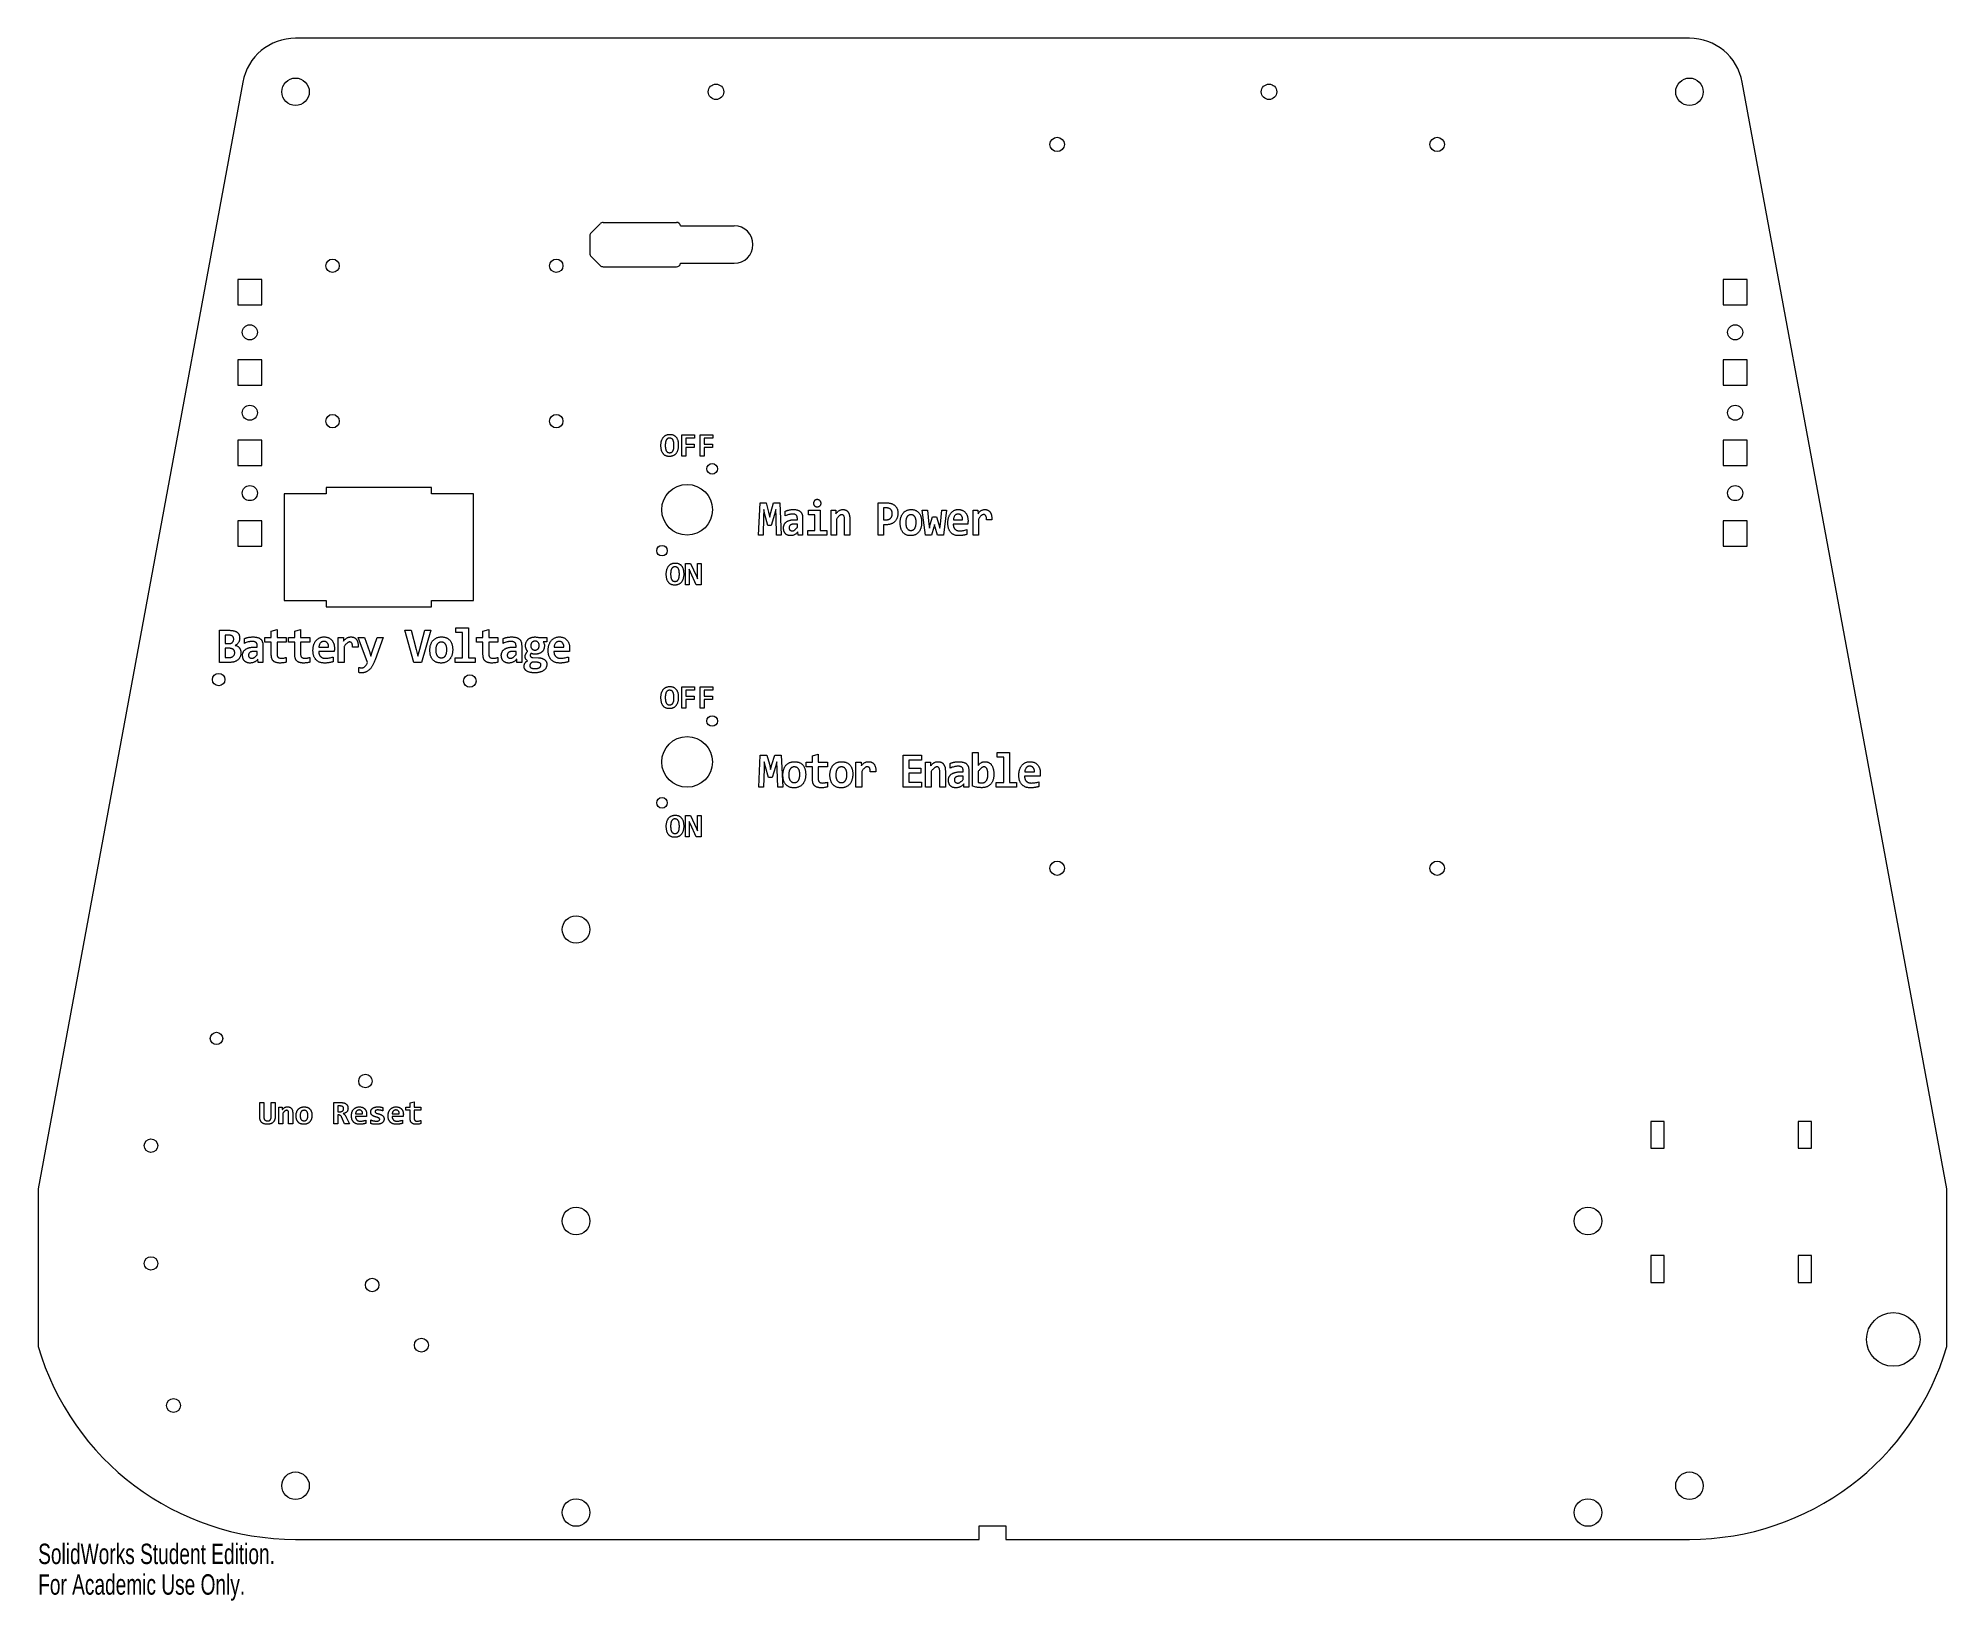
# Model space of a CAD drawing. Header units: millimetres. Extents: x -226 to 226, y -192 to 178.
import ezdxf

# ---------------------------------------------------------------- set-up
doc = ezdxf.new("R2010")
doc.units = ezdxf.units.MM
doc.styles.add('SLDTEXTSTYLE0', font='TXT', dxfattribs={"width": 0.7})

msp = doc.modelspace()

# ---------------------------------------------------------------- texts
at = {"color": 7, "linetype": 'Continuous', "char_height": 4.8336, "attachment_point": 1, "style": 'SLDTEXTSTYLE0'}
for s, insert in [('SolidWorks Student Edition.', (-226.06, -178.82)), ('For Academic Use Only.', (-226.06, -186.07))]:
    msp.add_mtext(s, dxfattribs=dict(at, insert=insert))

# ---------------------------------------------------------------- linework, layer by layer
at = {"color": 7, "linetype": 'Continuous', "lineweight": 15}
for p, q in [((165.1, 177.8), (-165.1, 177.8)), ((-177.59, 167.41), (-226.06, -94.74)), ((226.06, -94.74), (177.59, 167.41)), ((-95.09, 131.7), (-92.92, 133.86)), ((-92.22, 134.16), (-74.86, 134.16)), ((-73.88, 133.35), (-61.18, 133.35)), ((-95.38, 130.99), (-95.38, 126.82)), ((-92.92, 123.95), (-95.09, 126.11)), ((-92.22, 123.66), (-74.86, 123.66)), ((-61.18, 124.46), (-73.88, 124.46)), ((-178.77, 120.65), (-178.77, 114.65)), ((-173.07, 120.65), (-178.77, 120.65)), ((-173.07, 114.65), (-173.07, 120.65)), ((173.07, 120.65), (173.07, 114.65)), ((178.77, 120.65), (173.07, 120.65)), ((178.77, 114.65), (178.77, 120.65)), ((-178.77, 114.65), (-173.07, 114.65)), ((173.07, 114.65), (178.77, 114.65)), ((-178.77, 101.6), (-178.77, 95.6)), ((-173.07, 101.6), (-178.77, 101.6)), ((-173.07, 95.6), (-173.07, 101.6)), ((173.07, 101.6), (173.07, 95.6)), ((178.77, 101.6), (173.07, 101.6)), ((178.77, 95.6), (178.77, 101.6)), ((-178.77, 95.6), (-173.07, 95.6)), ((173.07, 95.6), (178.77, 95.6)), ((-178.77, 82.55), (-178.77, 76.55)), ((-173.07, 82.55), (-178.77, 82.55)), ((-173.07, 76.55), (-173.07, 82.55)), ((-73.61, 78.79), (-73.61, 83.87)), ((-73.61, 83.87), (-70.59, 83.87)), ((-70.59, 83.06), (-72.65, 83.06)), ((-72.65, 83.06), (-72.65, 81.66)), ((-72.65, 81.66), (-70.66, 81.66)), ((-70.66, 81.66), (-70.66, 80.85)), ((-70.59, 83.87), (-70.59, 83.06)), ((-69.26, 78.79), (-69.26, 83.87)), ((-69.26, 83.87), (-66.25, 83.87)), ((-66.25, 83.06), (-68.31, 83.06)), ((-68.31, 83.06), (-68.31, 81.66)), ((-68.31, 81.66), (-66.32, 81.66)), ((-66.32, 81.66), (-66.32, 80.85)), ((-66.25, 83.87), (-66.25, 83.06)), ((173.07, 82.55), (173.07, 76.55)), ((178.77, 82.55), (173.07, 82.55)), ((178.77, 76.55), (178.77, 82.55)), ((-72.65, 78.79), (-73.61, 78.79)), ((-70.66, 80.85), (-72.65, 80.85)), ((-72.65, 80.85), (-72.65, 78.79)), ((-68.31, 78.79), (-69.26, 78.79)), ((-66.32, 80.85), (-68.31, 80.85)), ((-68.31, 80.85), (-68.31, 78.79)), ((-178.77, 76.55), (-173.07, 76.55)), ((173.07, 76.55), (178.77, 76.55)), ((-167.79, 69.85), (-167.79, 44.62)), ((-157.81, 69.85), (-167.79, 69.85)), ((-157.81, 71.37), (-157.81, 69.85)), ((-132.92, 71.37), (-157.81, 71.37)), ((-132.92, 69.85), (-132.92, 71.37)), ((-122.95, 69.85), (-132.92, 69.85)), ((-122.95, 44.62), (-122.95, 69.85)), ((-178.77, 63.5), (-178.77, 57.5)), ((-173.07, 63.5), (-178.77, 63.5)), ((-173.07, 57.5), (-173.07, 63.5)), ((-55.4, 60.09), (-55.07, 67.71)), ((-55.07, 67.71), (-53.63, 67.71)), ((-54.21, 64.43), (-54.32, 60.09)), ((-54.17, 66.12), (-54.21, 64.43)), ((-53.89, 64.95), (-54.17, 66.12)), ((-53.21, 62.36), (-53.89, 64.95)), ((-53.63, 67.71), (-53.04, 65.55)), ((-53.04, 65.55), (-52.75, 64.33)), ((-52.75, 64.33), (-52.47, 65.48)), ((-52.47, 65.48), (-51.84, 67.71)), ((-51.66, 64.95), (-52.41, 62.36)), ((-51.84, 67.71), (-50.37, 67.71)), ((-51.33, 66.12), (-51.66, 64.95)), ((-51.28, 64.4), (-51.33, 66.12)), ((-51.16, 60.09), (-51.28, 64.4)), ((-50.37, 67.71), (-50.04, 60.09)), ((-49.1, 64.62), (-49.1, 65.75)), ((-46.92, 63.72), (-46.23, 63.72)), ((-46.23, 63.72), (-46.23, 64.08)), ((-44.97, 64.14), (-44.97, 60.09)), ((-43.57, 64.91), (-43.57, 66.01)), ((-43.57, 66.01), (-40.79, 66.01)), ((-42.08, 64.91), (-43.57, 64.91)), ((-42.08, 61.2), (-42.08, 64.91)), ((-40.79, 66.01), (-40.79, 61.2)), ((-38.22, 60.09), (-38.22, 66.01)), ((-38.22, 66.01), (-37.12, 66.01)), ((-37.12, 66.01), (-37.09, 65.14)), ((-36.95, 63.84), (-36.95, 60.09)), ((-35.08, 60.09), (-35.08, 63.95)), ((-33.81, 64.07), (-33.81, 60.09)), ((-27.1, 67.71), (-25.12, 67.71)), ((-27.1, 60.09), (-27.1, 67.71)), ((-25.15, 66.52), (-25.82, 66.52)), ((-25.82, 66.52), (-25.82, 63.73)), ((-25.82, 63.73), (-25.11, 63.73)), ((-15.88, 60.09), (-16.63, 66.01)), ((-16.63, 66.01), (-15.43, 66.01)), ((-15.43, 66.01), (-15.05, 62.67)), ((-14.75, 62.58), (-14.22, 64.38)), ((-14.22, 64.38), (-13.26, 64.38)), ((-13.26, 64.38), (-12.69, 62.59)), ((-12.35, 62.68), (-12.03, 66.01)), ((-12.03, 66.01), (-10.89, 66.01)), ((-10.89, 66.01), (-11.63, 60.09)), ((-9.27, 63.71), (-7.08, 63.71)), ((-4.6, 60.09), (-4.6, 66.01)), ((-4.6, 66.01), (-3.46, 66.01)), ((-3.46, 66.01), (-3.41, 65.15)), ((-3.31, 63.84), (-3.31, 60.09)), ((-0.16, 63.71), (-1.43, 63.71)), ((173.07, 63.5), (173.07, 57.5)), ((178.77, 63.5), (173.07, 63.5)), ((178.77, 57.5), (178.77, 63.5)), ((-54.32, 60.09), (-55.4, 60.09)), ((-52.41, 62.36), (-53.21, 62.36)), ((-50.04, 60.09), (-51.16, 60.09)), ((-46.23, 62.71), (-47, 62.71)), ((-46.23, 61.92), (-46.23, 62.71)), ((-46.05, 60.09), (-46.08, 60.87)), ((-44.97, 60.09), (-46.05, 60.09)), ((-43.75, 61.2), (-42.08, 61.2)), ((-43.75, 60.09), (-43.75, 61.2)), ((-39.27, 60.09), (-43.75, 60.09)), ((-40.79, 61.2), (-39.27, 61.2)), ((-39.27, 61.2), (-39.27, 60.09)), ((-36.95, 60.09), (-38.22, 60.09)), ((-33.81, 60.09), (-35.08, 60.09)), ((-25.82, 60.09), (-27.1, 60.09)), ((-25.17, 62.54), (-25.82, 62.54)), ((-25.82, 62.54), (-25.82, 60.09)), ((-14.47, 60.09), (-15.88, 60.09)), ((-15.05, 62.67), (-14.96, 61.75)), ((-14.96, 61.75), (-14.75, 62.58)), ((-13.93, 61.95), (-14.47, 60.09)), ((-13.76, 62.62), (-13.93, 61.95)), ((-13.59, 61.97), (-13.76, 62.62)), ((-13.03, 60.09), (-13.59, 61.97)), ((-11.63, 60.09), (-13.03, 60.09)), ((-12.69, 62.59), (-12.45, 61.74)), ((-12.45, 61.74), (-12.35, 62.68)), ((-5.83, 62.69), (-9.29, 62.69)), ((-6.08, 61.38), (-6.08, 60.25)), ((-3.31, 60.09), (-4.6, 60.09)), ((-178.77, 57.5), (-173.07, 57.5)), ((173.07, 57.5), (178.77, 57.5)), ((-72.71, 48.31), (-72.71, 53.39)), ((-72.71, 53.39), (-71.52, 53.39)), ((-71.55, 51.34), (-71.82, 52)), ((-71.82, 52), (-71.82, 48.31)), ((-70.2, 48.31), (-71.55, 51.34)), ((-71.52, 53.39), (-70.15, 50.34)), ((-70.15, 50.34), (-69.91, 49.75)), ((-69.91, 49.75), (-69.91, 53.39)), ((-69.91, 53.39), (-69.02, 53.39)), ((-69.02, 53.39), (-69.02, 48.31)), ((-71.82, 48.31), (-72.71, 48.31)), ((-69.02, 48.31), (-70.2, 48.31)), ((-167.79, 44.62), (-157.81, 44.62)), ((-157.81, 44.62), (-157.81, 43.1)), ((-157.81, 43.1), (-132.92, 43.1)), ((-132.92, 44.62), (-122.95, 44.62)), ((-132.92, 43.1), (-132.92, 44.62)), ((-183.11, 29.91), (-183.11, 37.53)), ((-183.11, 37.53), (-180.79, 37.53)), ((-180.94, 36.4), (-181.77, 36.4)), ((-181.77, 36.4), (-181.77, 34.38)), ((-170.85, 37.36), (-169.47, 37.73)), ((-170.85, 35.84), (-170.85, 37.36)), ((-169.47, 37.73), (-169.47, 35.84)), ((-165.27, 37.36), (-163.9, 37.73)), ((-165.27, 35.84), (-165.27, 37.36)), ((-163.9, 37.73), (-163.9, 35.84)), ((-137.04, 29.91), (-139.24, 37.53)), ((-139.24, 37.53), (-137.71, 37.53)), ((-137.71, 37.53), (-136.49, 32.95)), ((-135.69, 33.03), (-134.48, 37.53)), ((-133.04, 37.53), (-135.25, 29.91)), ((-134.48, 37.53), (-133.04, 37.53)), ((-127.11, 37.05), (-127.11, 38.15)), ((-127.11, 38.15), (-124.15, 38.15)), ((-125.52, 37.05), (-127.11, 37.05)), ((-125.52, 31.02), (-125.52, 37.05)), ((-124.15, 38.15), (-124.15, 31.02)), ((-120.7, 37.36), (-119.32, 37.73)), ((-120.7, 35.84), (-120.7, 37.36)), ((-119.32, 37.73), (-119.32, 35.84)), ((-181.77, 34.38), (-180.94, 34.38)), ((-181.77, 33.29), (-181.77, 31.09)), ((-180.92, 33.29), (-181.77, 33.29)), ((-177.21, 34.44), (-177.21, 35.58)), ((-174.17, 32.53), (-174.99, 32.53)), ((-174.9, 33.55), (-174.17, 33.55)), ((-174.17, 33.55), (-174.17, 33.9)), ((-174.17, 31.74), (-174.17, 32.53)), ((-172.82, 33.96), (-172.82, 29.91)), ((-172.35, 34.73), (-172.35, 35.84)), ((-172.35, 35.84), (-170.85, 35.84)), ((-170.85, 34.73), (-172.35, 34.73)), ((-170.85, 31.84), (-170.85, 34.73)), ((-169.47, 35.84), (-167.3, 35.84)), ((-167.3, 34.73), (-169.47, 34.73)), ((-169.47, 34.73), (-169.47, 31.94)), ((-167.3, 35.84), (-167.3, 34.73)), ((-166.78, 34.73), (-166.78, 35.84)), ((-166.78, 35.84), (-165.27, 35.84)), ((-165.27, 34.73), (-166.78, 34.73)), ((-165.27, 31.84), (-165.27, 34.73)), ((-163.9, 35.84), (-161.72, 35.84)), ((-161.72, 34.73), (-163.9, 34.73)), ((-163.9, 34.73), (-163.9, 31.94)), ((-161.72, 35.84), (-161.72, 34.73)), ((-155.92, 32.51), (-159.6, 32.51)), ((-159.58, 33.54), (-157.26, 33.54)), ((-154.97, 29.91), (-154.97, 35.84)), ((-154.97, 35.84), (-153.75, 35.84)), ((-153.75, 35.84), (-153.7, 34.98)), ((-153.59, 33.66), (-153.59, 29.91)), ((-150.24, 33.54), (-151.59, 33.54)), ((-148.04, 29.91), (-150.26, 35.84)), ((-150.26, 35.84), (-148.76, 35.84)), ((-148.76, 35.84), (-147.6, 32.48)), ((-147.6, 32.48), (-147.25, 31.4)), ((-147.25, 31.4), (-146.91, 32.43)), ((-146.91, 32.43), (-145.74, 35.84)), ((-144.3, 35.84), (-146.26, 30.56)), ((-145.74, 35.84), (-144.3, 35.84)), ((-136.49, 32.95), (-136.1, 31.44)), ((-136.1, 31.44), (-135.69, 33.03)), ((-122.2, 34.73), (-122.2, 35.84)), ((-122.2, 35.84), (-120.7, 35.84)), ((-120.7, 34.73), (-122.2, 34.73)), ((-120.7, 31.84), (-120.7, 34.73)), ((-119.32, 35.84), (-117.15, 35.84)), ((-117.15, 34.73), (-119.32, 34.73)), ((-119.32, 34.73), (-119.32, 31.94)), ((-117.15, 35.84), (-117.15, 34.73)), ((-115.92, 34.44), (-115.92, 35.58)), ((-112.87, 32.53), (-113.69, 32.53)), ((-113.6, 33.55), (-112.87, 33.55)), ((-112.87, 33.55), (-112.87, 33.9)), ((-112.87, 31.74), (-112.87, 32.53)), ((-111.53, 33.96), (-111.53, 29.91)), ((-107.48, 35.84), (-105.54, 35.84)), ((-105.54, 34.8), (-106.42, 34.8)), ((-105.54, 35.84), (-105.54, 34.8)), ((-100.2, 32.51), (-103.88, 32.51)), ((-103.86, 33.54), (-101.53, 33.54)), ((-180.91, 29.91), (-183.11, 29.91)), ((-181.77, 31.09), (-180.82, 31.09)), ((-173.97, 29.91), (-174.01, 30.69)), ((-172.82, 29.91), (-173.97, 29.91)), ((-167.3, 31.11), (-167.3, 29.97)), ((-161.72, 31.11), (-161.72, 29.97)), ((-156.19, 31.2), (-156.19, 30.07)), ((-153.59, 29.91), (-154.97, 29.91)), ((-150.08, 27.52), (-150.08, 28.73)), ((-135.25, 29.91), (-137.04, 29.91)), ((-127.3, 31.02), (-125.52, 31.02)), ((-127.3, 29.91), (-127.3, 31.02)), ((-122.54, 29.91), (-127.3, 29.91)), ((-124.15, 31.02), (-122.54, 31.02)), ((-122.54, 31.02), (-122.54, 29.91)), ((-117.15, 31.11), (-117.15, 29.97)), ((-112.68, 29.91), (-112.71, 30.69)), ((-111.53, 29.91), (-112.68, 29.91)), ((-107.88, 29.96), (-109.07, 29.99)), ((-108.86, 31.08), (-107.54, 31.02)), ((-100.47, 31.2), (-100.47, 30.07)), ((-73.61, 19.06), (-73.61, 24.14)), ((-73.61, 24.14), (-70.59, 24.14)), ((-70.59, 23.33), (-72.65, 23.33)), ((-72.65, 23.33), (-72.65, 21.93)), ((-70.59, 24.14), (-70.59, 23.33)), ((-69.26, 19.06), (-69.26, 24.14)), ((-69.26, 24.14), (-66.25, 24.14)), ((-66.25, 23.33), (-68.31, 23.33)), ((-68.31, 23.33), (-68.31, 21.93)), ((-66.25, 24.14), (-66.25, 23.33)), ((-72.65, 19.06), (-73.61, 19.06)), ((-72.65, 21.93), (-70.66, 21.93)), ((-70.66, 21.12), (-72.65, 21.12)), ((-72.65, 21.12), (-72.65, 19.06)), ((-70.66, 21.93), (-70.66, 21.12)), ((-68.31, 19.06), (-69.26, 19.06)), ((-68.31, 21.93), (-66.32, 21.93)), ((-66.32, 21.12), (-68.31, 21.12)), ((-68.31, 21.12), (-68.31, 19.06)), ((-66.32, 21.93), (-66.32, 21.12)), ((-55.37, 0.36), (-55.02, 7.98)), ((-55.02, 7.98), (-53.49, 7.98)), ((-54.1, 4.7), (-54.22, 0.36)), ((-54.06, 6.39), (-54.1, 4.7)), ((-53.76, 5.22), (-54.06, 6.39)), ((-53.04, 2.63), (-53.76, 5.22)), ((-53.49, 7.98), (-52.86, 5.82)), ((-52.86, 5.82), (-52.56, 4.6)), ((-52.56, 4.6), (-52.25, 5.75)), ((-52.25, 5.75), (-51.59, 7.98)), ((-51.39, 5.22), (-52.19, 2.63)), ((-51.59, 7.98), (-50.03, 7.98)), ((-51.05, 6.39), (-51.39, 5.22)), ((-51, 4.67), (-51.05, 6.39)), ((-50.86, 0.36), (-51, 4.67)), ((-50.03, 7.98), (-49.67, 0.36)), ((-44.15, 5.18), (-44.15, 6.28)), ((-44.15, 6.28), (-42.65, 6.28)), ((-42.65, 5.18), (-44.15, 5.18)), ((-42.65, 7.8), (-41.27, 8.18)), ((-42.65, 6.28), (-42.65, 7.8)), ((-42.65, 2.28), (-42.65, 5.18)), ((-41.27, 8.18), (-41.27, 6.28)), ((-41.27, 6.28), (-39.1, 6.28)), ((-39.1, 5.18), (-41.27, 5.18)), ((-41.27, 5.18), (-41.27, 2.39)), ((-39.1, 6.28), (-39.1, 5.18)), ((-32.34, 0.36), (-32.34, 6.28)), ((-32.34, 6.28), (-31.12, 6.28)), ((-31.12, 6.28), (-31.07, 5.42)), ((-21.17, 0.36), (-21.17, 7.98)), ((-21.17, 7.98), (-16.84, 7.98)), ((-16.84, 6.77), (-19.8, 6.77)), ((-19.8, 6.77), (-19.8, 4.87)), ((-19.8, 4.87), (-16.98, 4.87)), ((-16.98, 4.87), (-16.98, 3.69)), ((-16.84, 7.98), (-16.84, 6.77)), ((-15.85, 0.36), (-15.85, 6.28)), ((-15.85, 6.28), (-14.69, 6.28)), ((-14.69, 6.28), (-14.66, 5.41)), ((-10.01, 4.88), (-10.01, 6.02)), ((-4.71, 0.61), (-4.71, 8.6)), ((-4.71, 8.6), (-3.36, 8.6)), ((-3.36, 6.66), (-3.42, 5.5)), ((-3.36, 8.6), (-3.36, 6.66)), ((1.09, 7.49), (1.09, 8.6)), ((1.09, 8.6), (4.05, 8.6)), ((2.67, 7.49), (1.09, 7.49)), ((2.67, 1.47), (2.67, 7.49)), ((4.05, 8.6), (4.05, 1.47)), ((-54.22, 0.36), (-55.37, 0.36)), ((-52.19, 2.63), (-53.04, 2.63)), ((-49.67, 0.36), (-50.86, 0.36)), ((-39.1, 1.56), (-39.1, 0.42)), ((-30.96, 0.36), (-32.34, 0.36)), ((-30.96, 4.11), (-30.96, 0.36)), ((-27.62, 3.98), (-28.97, 3.98)), ((-16.84, 0.36), (-21.17, 0.36)), ((-16.98, 3.69), (-19.8, 3.69)), ((-19.8, 3.69), (-19.8, 1.57)), ((-19.8, 1.57), (-16.84, 1.57)), ((-16.84, 1.57), (-16.84, 0.36)), ((-14.51, 0.36), (-15.85, 0.36)), ((-14.51, 4.11), (-14.51, 0.36)), ((-12.51, 0.36), (-12.51, 4.22)), ((-11.17, 0.36), (-12.51, 0.36)), ((-11.17, 4.34), (-11.17, 0.36)), ((-6.96, 2.98), (-7.78, 2.98)), ((-7.7, 3.99), (-6.96, 3.99)), ((-6.96, 3.99), (-6.96, 4.35)), ((-6.96, 2.18), (-6.96, 2.98)), ((-6.77, 0.36), (-6.8, 1.14)), ((-5.62, 0.36), (-6.77, 0.36)), ((-5.62, 4.41), (-5.62, 0.36)), ((-3.36, 4.11), (-3.36, 1.52)), ((0.9, 1.47), (2.67, 1.47)), ((0.9, 0.36), (0.9, 1.47)), ((5.66, 0.36), (0.9, 0.36)), ((4.05, 1.47), (5.66, 1.47)), ((5.66, 1.47), (5.66, 0.36)), ((11.28, 2.96), (7.6, 2.96)), ((7.62, 3.98), (9.95, 3.98)), ((11.01, 1.65), (11.01, 0.52)), ((-72.71, -11.42), (-72.71, -6.34)), ((-72.71, -6.34), (-71.52, -6.34)), ((-71.55, -8.39), (-71.82, -7.74)), ((-71.82, -7.74), (-71.82, -11.42)), ((-70.2, -11.42), (-71.55, -8.39)), ((-71.52, -6.34), (-70.15, -9.39)), ((-69.91, -9.99), (-69.91, -6.34)), ((-69.91, -6.34), (-69.02, -6.34)), ((-69.02, -6.34), (-69.02, -11.42)), ((-71.82, -11.42), (-72.71, -11.42)), ((-69.02, -11.42), (-70.2, -11.42)), ((-70.15, -9.39), (-69.91, -9.99)), ((-173.57, -77.68), (-173.57, -74.32)), ((-173.57, -74.32), (-172.62, -74.32)), ((-172.62, -74.32), (-172.62, -77.61)), ((-170.85, -74.32), (-169.89, -74.32)), ((-170.85, -77.57), (-170.85, -74.32)), ((-169.89, -74.32), (-169.89, -77.52)), ((-169.08, -79.4), (-169.08, -75.43)), ((-169.08, -75.43), (-168.25, -75.43)), ((-168.25, -75.43), (-168.23, -76.01)), ((-166.73, -79.4), (-166.73, -76.82)), ((-165.77, -76.74), (-165.77, -79.4)), ((-156.05, -79.4), (-156.05, -74.32)), ((-156.05, -74.32), (-154.54, -74.32)), ((-154.67, -75.13), (-155.09, -75.13)), ((-155.09, -75.13), (-155.09, -76.53)), ((-155.09, -76.53), (-154.7, -76.53)), ((-144.42, -75.5), (-144.42, -76.31)), ((-138.97, -76.16), (-138.97, -75.43)), ((-138.97, -75.43), (-137.94, -75.43)), ((-137.94, -76.16), (-138.97, -76.16)), ((-137.94, -74.43), (-136.98, -74.18)), ((-137.94, -75.43), (-137.94, -74.43)), ((-137.94, -78.1), (-137.94, -76.16)), ((-136.98, -74.18), (-136.98, -75.43)), ((-136.98, -75.43), (-135.44, -75.43)), ((-135.44, -76.16), (-136.98, -76.16)), ((-136.98, -76.16), (-136.98, -78.05)), ((-135.44, -75.43), (-135.44, -76.16)), ((-168.13, -79.4), (-169.08, -79.4)), ((-168.13, -76.89), (-168.13, -79.4)), ((-165.77, -79.4), (-166.73, -79.4)), ((-155.09, -79.4), (-156.05, -79.4)), ((-154.91, -77.27), (-155.09, -77.27)), ((-155.09, -77.27), (-155.09, -79.4)), ((-153.47, -79.4), (-154.18, -77.75)), ((-152.35, -79.4), (-153.47, -79.4)), ((-153.16, -77.67), (-152.35, -79.4)), ((-148.27, -77.64), (-150.9, -77.64)), ((-150.88, -76.97), (-149.2, -76.97)), ((-148.47, -78.52), (-148.47, -79.26)), ((-147.29, -79.33), (-147.29, -78.45)), ((-139.58, -77.64), (-142.21, -77.64)), ((-142.19, -76.97), (-140.52, -76.97)), ((-139.78, -78.52), (-139.78, -79.26)), ((-135.44, -78.59), (-135.44, -79.33)), ((155.92, -78.82), (155.92, -85.17)), ((159.09, -78.82), (155.92, -78.82)), ((159.09, -85.17), (159.09, -78.82)), ((190.84, -78.82), (190.84, -85.17)), ((194.02, -78.82), (190.84, -78.82)), ((194.02, -85.17), (194.02, -78.82)), ((155.92, -85.17), (159.09, -85.17)), ((190.84, -85.17), (194.02, -85.17)), ((-226.06, -94.74), (-226.06, -132.08)), ((226.06, -132.08), (226.06, -94.74)), ((155.92, -110.57), (155.92, -116.92)), ((159.09, -110.57), (155.92, -110.57)), ((159.09, -116.92), (159.09, -110.57)), ((190.84, -110.57), (190.84, -116.92)), ((194.02, -110.57), (190.84, -110.57)), ((194.02, -116.92), (194.02, -110.57)), ((155.92, -116.92), (159.09, -116.92)), ((190.84, -116.92), (194.02, -116.92)), ((-3.17, -177.8), (-3.17, -174.62)), ((-3.17, -174.62), (3.17, -174.62)), ((3.17, -174.62), (3.17, -177.8)), ((-165.1, -177.8), (-3.17, -177.8)), ((3.17, -177.8), (165.1, -177.8))]:
    msp.add_line(p, q, dxfattribs=at)
for centre, radius in [((-165.1, 165.1), 3.26), ((165.1, 165.1), 3.26), ((-65.5, 165.1), 1.83), ((65.5, 165.1), 1.83), ((15.32, 152.63), 1.7), ((105.33, 152.63), 1.7), ((-156.33, 123.88), 1.59), ((-103.33, 123.88), 1.59), ((-175.92, 108.12), 1.78), ((175.92, 108.12), 1.78), ((-175.92, 89.08), 1.78), ((175.92, 89.08), 1.78), ((-156.33, 87.08), 1.59), ((-103.33, 87.08), 1.59), ((-66.4, 75.78), 1.25), ((-175.92, 70.03), 1.78), ((-72.34, 66.09), 6), ((175.92, 70.03), 1.78), ((-78.28, 56.4), 1.25), ((-183.3, 25.86), 1.47), ((-123.8, 25.51), 1.48), ((-66.4, 16.05), 1.25), ((-72.34, 6.36), 6), ((-78.28, -3.33), 1.25), ((15.32, -18.82), 1.7), ((105.33, -18.82), 1.7), ((-98.65, -33.34), 3.26), ((-183.81, -59.14), 1.47), ((-148.54, -69.24), 1.6), ((-199.34, -84.54), 1.6), ((-98.65, -102.39), 3.26), ((141.06, -102.39), 3.26), ((-199.34, -112.44), 1.6), ((-146.94, -117.54), 1.6), ((213.38, -130.44), 6.35), ((-135.28, -131.82), 1.65), ((-194.02, -146.1), 1.65), ((-165.1, -165.1), 3.26), ((165.1, -165.1), 3.26), ((-98.65, -171.45), 3.26), ((141.06, -171.45), 3.26)]:
    msp.add_circle(centre, radius, dxfattribs=at)
for centre, radius, start, end in [((-165.1, 165.1), 12.7, 90, 169.5243), ((165.1, 165.1), 12.7, 10.4757, 90), ((-94.38, 130.99), 1, 135, 180), ((-92.22, 133.16), 1, 90, 135), ((-74.86, 133.16), 1, 11.2447, 90), ((-61.18, 128.91), 4.44, 270, 90), ((-94.38, 126.82), 1, 180, 225), ((-92.22, 124.66), 1, 225, 270), ((-74.86, 124.66), 1, 270, 348.7553), ((-165.1, -114.3), 63.5, 196.2602, 270), ((165.1, -114.3), 63.5, 270, 343.7398)]:
    msp.add_arc(centre, radius, start, end, dxfattribs=at)
for points, knots in [([(-78.54, 81.31), (-78.54, 81.42), (-78.54, 81.63), (-78.51, 81.94), (-78.46, 82.23), (-78.38, 82.49), (-78.29, 82.73), (-78.19, 82.95), (-78.07, 83.14), (-77.94, 83.32), (-77.79, 83.47), (-77.63, 83.6), (-77.45, 83.71), (-77.27, 83.79), (-77.07, 83.86), (-76.87, 83.91), (-76.66, 83.94), (-76.52, 83.94), (-76.45, 83.94)], [0, 0, 0, 0, 0.087447, 0.16888, 0.244758, 0.315926, 0.382828, 0.445865, 0.50588, 0.563176, 0.618565, 0.672742, 0.72628, 0.780124, 0.834262, 0.888691, 0.943695, 1, 1, 1, 1]), ([(-76.48, 83.06), (-76.52, 83.06), (-76.61, 83.06), (-76.73, 83.04), (-76.85, 83), (-76.95, 82.95), (-77.04, 82.89), (-77.13, 82.81), (-77.2, 82.72), (-77.27, 82.62), (-77.33, 82.5), (-77.38, 82.37), (-77.42, 82.23), (-77.45, 82.08), (-77.48, 81.92), (-77.5, 81.74), (-77.51, 81.55), (-77.51, 81.42), (-77.51, 81.35)], [0, 0, 0, 0, 0.058781, 0.113662, 0.166129, 0.216583, 0.265851, 0.316085, 0.367851, 0.422356, 0.479656, 0.540418, 0.605493, 0.674977, 0.748829, 0.827301, 0.91117, 1, 1, 1, 1]), ([(-75.45, 81.31), (-75.45, 81.38), (-75.45, 81.52), (-75.46, 81.72), (-75.48, 81.9), (-75.51, 82.08), (-75.54, 82.23), (-75.58, 82.38), (-75.63, 82.51), (-75.69, 82.63), (-75.75, 82.73), (-75.83, 82.82), (-75.91, 82.89), (-76.01, 82.96), (-76.11, 83), (-76.23, 83.04), (-76.35, 83.06), (-76.44, 83.06), (-76.48, 83.06)], [0, 0, 0, 0, 0.092881, 0.179902, 0.261181, 0.336457, 0.406481, 0.47143, 0.531622, 0.587223, 0.639725, 0.689657, 0.738834, 0.787441, 0.83682, 0.888328, 0.942503, 1, 1, 1, 1]), ([(-76.45, 83.94), (-76.37, 83.94), (-76.21, 83.94), (-75.98, 83.91), (-75.76, 83.86), (-75.56, 83.78), (-75.38, 83.69), (-75.21, 83.58), (-75.06, 83.44), (-74.92, 83.28), (-74.8, 83.11), (-74.7, 82.91), (-74.61, 82.7), (-74.54, 82.47), (-74.48, 82.22), (-74.45, 81.94), (-74.42, 81.66), (-74.42, 81.46), (-74.42, 81.35)], [0, 0, 0, 0, 0.065375, 0.126958, 0.185641, 0.241812, 0.296259, 0.349926, 0.403787, 0.45877, 0.515247, 0.573692, 0.635023, 0.699526, 0.768044, 0.840857, 0.918096, 1, 1, 1, 1]), ([(-76.51, 78.72), (-76.59, 78.72), (-76.75, 78.72), (-76.98, 78.75), (-77.2, 78.81), (-77.4, 78.88), (-77.58, 78.97), (-77.75, 79.09), (-77.9, 79.22), (-78.04, 79.38), (-78.16, 79.56), (-78.26, 79.75), (-78.35, 79.97), (-78.42, 80.2), (-78.47, 80.45), (-78.51, 80.72), (-78.54, 81.01), (-78.54, 81.21), (-78.54, 81.31)], [0, 0, 0, 0, 0.065386, 0.12698, 0.185673, 0.241853, 0.29631, 0.350159, 0.404029, 0.459022, 0.515509, 0.574234, 0.635575, 0.700382, 0.768613, 0.841135, 0.918082, 1, 1, 1, 1]), ([(-77.51, 81.35), (-77.51, 81.28), (-77.51, 81.14), (-77.5, 80.94), (-77.48, 80.76), (-77.45, 80.59), (-77.42, 80.43), (-77.38, 80.28), (-77.33, 80.15), (-77.27, 80.04), (-77.21, 79.93), (-77.13, 79.84), (-77.05, 79.77), (-76.95, 79.71), (-76.85, 79.66), (-76.73, 79.63), (-76.61, 79.6), (-76.52, 79.6), (-76.48, 79.6)], [0, 0, 0, 0, 0.092916, 0.17997, 0.261331, 0.336636, 0.407071, 0.472044, 0.531968, 0.588039, 0.640409, 0.690741, 0.739563, 0.788331, 0.83773, 0.888778, 0.942481, 1, 1, 1, 1]), ([(-74.42, 81.35), (-74.42, 81.24), (-74.42, 81.03), (-74.45, 80.72), (-74.5, 80.43), (-74.58, 80.17), (-74.66, 79.93), (-74.77, 79.71), (-74.89, 79.52), (-75.02, 79.35), (-75.17, 79.2), (-75.33, 79.07), (-75.51, 78.96), (-75.69, 78.87), (-75.89, 78.8), (-76.09, 78.75), (-76.3, 78.72), (-76.44, 78.72), (-76.51, 78.72)], [0, 0, 0, 0, 0.087443, 0.168874, 0.2451, 0.316266, 0.383059, 0.445821, 0.505834, 0.563127, 0.618514, 0.67269, 0.726225, 0.780198, 0.834333, 0.888396, 0.943697, 1, 1, 1, 1]), ([(-76.48, 79.6), (-76.44, 79.6), (-76.35, 79.6), (-76.23, 79.63), (-76.11, 79.66), (-76.01, 79.71), (-75.91, 79.77), (-75.83, 79.85), (-75.75, 79.94), (-75.69, 80.04), (-75.63, 80.16), (-75.58, 80.29), (-75.54, 80.43), (-75.5, 80.58), (-75.48, 80.75), (-75.46, 80.92), (-75.45, 81.11), (-75.45, 81.24), (-75.45, 81.31)], [0, 0, 0, 0, 0.058752, 0.114109, 0.16655, 0.216759, 0.266711, 0.3173, 0.36871, 0.422909, 0.47995, 0.540868, 0.605132, 0.674582, 0.748902, 0.827387, 0.911213, 1, 1, 1, 1]), ([(-42.34, 67.64), (-42.34, 67.7), (-42.33, 67.82), (-42.28, 68), (-42.21, 68.16), (-42.11, 68.3), (-41.99, 68.41), (-41.84, 68.5), (-41.68, 68.56), (-41.57, 68.57), (-41.51, 68.57)], [0, 0, 0, 0, 0.134915, 0.265066, 0.391489, 0.513775, 0.635304, 0.754866, 0.876128, 1, 1, 1, 1]), ([(-41.51, 68.57), (-41.45, 68.57), (-41.34, 68.56), (-41.18, 68.5), (-41.04, 68.41), (-40.92, 68.3), (-40.82, 68.16), (-40.74, 68), (-40.69, 67.82), (-40.69, 67.7), (-40.69, 67.64)], [0, 0, 0, 0, 0.123083, 0.243609, 0.362545, 0.483614, 0.607077, 0.733963, 0.86459, 1, 1, 1, 1]), ([(-49.51, 61.79), (-49.5, 61.86), (-49.5, 61.99), (-49.47, 62.19), (-49.42, 62.38), (-49.35, 62.56), (-49.26, 62.74), (-49.15, 62.9), (-49.02, 63.04), (-48.87, 63.18), (-48.69, 63.3), (-48.5, 63.41), (-48.29, 63.5), (-48.05, 63.58), (-47.8, 63.65), (-47.53, 63.69), (-47.23, 63.72), (-47.03, 63.72), (-46.92, 63.72)], [0, 0, 0, 0, 0.056508, 0.111639, 0.16547, 0.218758, 0.271791, 0.325331, 0.378737, 0.434505, 0.492395, 0.552924, 0.616631, 0.683821, 0.755711, 0.831728, 0.91318, 1, 1, 1, 1]), ([(-49.1, 65.75), (-49.03, 65.78), (-48.9, 65.84), (-48.69, 65.91), (-48.46, 65.98), (-48.22, 66.03), (-47.97, 66.08), (-47.72, 66.12), (-47.46, 66.14), (-47.28, 66.14), (-47.19, 66.14)], [0, 0, 0, 0, 0.108953, 0.22325, 0.342922, 0.469361, 0.599847, 0.731805, 0.864766, 1, 1, 1, 1]), ([(-47.3, 65.07), (-47.38, 65.07), (-47.53, 65.07), (-47.76, 65.04), (-47.99, 65), (-48.3, 64.94), (-48.67, 64.82), (-48.95, 64.68), (-49.1, 64.62)], [0, 0, 0, 0, 0.1246598, 0.2480039, 0.3724311, 0.4973741, 0.7475277, 1, 1, 1, 1]), ([(-46.23, 64.08), (-46.23, 64.15), (-46.24, 64.29), (-46.28, 64.49), (-46.35, 64.66), (-46.47, 64.81), (-46.62, 64.93), (-46.77, 64.99), (-46.91, 65.03), (-47.03, 65.06), (-47.16, 65.07), (-47.25, 65.07), (-47.3, 65.07)], [0, 0, 0, 0, 0.129487, 0.24812, 0.359701, 0.467234, 0.57767, 0.697962, 0.764703, 0.836273, 0.915173, 1, 1, 1, 1]), ([(-47.19, 66.14), (-47.1, 66.14), (-46.92, 66.14), (-46.66, 66.12), (-46.41, 66.08), (-46.19, 66.02), (-45.99, 65.95), (-45.81, 65.87), (-45.64, 65.76), (-45.5, 65.64), (-45.37, 65.51), (-45.26, 65.36), (-45.17, 65.19), (-45.09, 65.01), (-45.03, 64.82), (-45, 64.6), (-44.97, 64.38), (-44.97, 64.22), (-44.97, 64.14)], [0, 0, 0, 0, 0.082094, 0.157924, 0.228911, 0.29444, 0.355998, 0.414427, 0.469955, 0.524029, 0.577462, 0.630802, 0.685668, 0.741976, 0.800876, 0.862993, 0.929408, 1, 1, 1, 1]), ([(-41.51, 66.71), (-41.57, 66.71), (-41.68, 66.72), (-41.84, 66.78), (-41.98, 66.86), (-42.11, 66.98), (-42.21, 67.11), (-42.28, 67.27), (-42.33, 67.45), (-42.34, 67.57), (-42.34, 67.64)], [0, 0, 0, 0, 0.124479, 0.2458, 0.36582, 0.485273, 0.607012, 0.733919, 0.864568, 1, 1, 1, 1]), ([(-40.69, 67.64), (-40.69, 67.57), (-40.69, 67.45), (-40.74, 67.27), (-40.82, 67.11), (-40.92, 66.98), (-41.04, 66.86), (-41.18, 66.78), (-41.34, 66.72), (-41.45, 66.71), (-41.51, 66.71)], [0, 0, 0, 0, 0.135932, 0.267064, 0.39444, 0.517367, 0.636332, 0.755727, 0.876308, 1, 1, 1, 1]), ([(-37.09, 65.14), (-37.04, 65.21), (-36.93, 65.36), (-36.76, 65.55), (-36.58, 65.73), (-36.39, 65.88), (-36.17, 65.99), (-35.95, 66.08), (-35.69, 66.13), (-35.52, 66.14), (-35.42, 66.14)], [0, 0, 0, 0, 0.133292, 0.260922, 0.384024, 0.503561, 0.621728, 0.739675, 0.863898, 1, 1, 1, 1]), ([(-35.72, 64.92), (-35.77, 64.92), (-35.88, 64.91), (-36.04, 64.86), (-36.19, 64.76), (-36.34, 64.63), (-36.49, 64.47), (-36.64, 64.28), (-36.8, 64.07), (-36.9, 63.92), (-36.95, 63.84)], [0, 0, 0, 0, 0.093867, 0.190301, 0.294373, 0.409312, 0.536895, 0.677246, 0.83225, 1, 1, 1, 1]), ([(-35.08, 63.95), (-35.08, 64.03), (-35.08, 64.17), (-35.11, 64.37), (-35.16, 64.54), (-35.23, 64.68), (-35.32, 64.79), (-35.44, 64.87), (-35.57, 64.92), (-35.67, 64.92), (-35.72, 64.92)], [0, 0, 0, 0, 0.172725, 0.324684, 0.457026, 0.573372, 0.679148, 0.780671, 0.885669, 1, 1, 1, 1]), ([(-35.42, 66.14), (-35.36, 66.14), (-35.23, 66.14), (-35.05, 66.11), (-34.88, 66.06), (-34.72, 66), (-34.57, 65.92), (-34.44, 65.82), (-34.32, 65.7), (-34.21, 65.57), (-34.12, 65.43), (-34.04, 65.27), (-33.97, 65.1), (-33.91, 64.92), (-33.87, 64.72), (-33.84, 64.51), (-33.82, 64.29), (-33.81, 64.14), (-33.81, 64.07)], [0, 0, 0, 0, 0.065728, 0.128022, 0.187092, 0.244397, 0.299824, 0.355494, 0.410579, 0.466678, 0.524054, 0.58357, 0.645078, 0.710146, 0.778092, 0.848604, 0.922679, 1, 1, 1, 1]), ([(-22.4, 65.29), (-22.41, 65.19), (-22.41, 65), (-22.44, 64.72), (-22.5, 64.45), (-22.58, 64.19), (-22.67, 63.94), (-22.8, 63.72), (-22.94, 63.5), (-23.1, 63.31), (-23.29, 63.14), (-23.49, 62.98), (-23.72, 62.85), (-23.97, 62.74), (-24.24, 62.65), (-24.53, 62.59), (-24.85, 62.55), (-25.06, 62.54), (-25.17, 62.54)], [0, 0, 0, 0, 0.0662014, 0.1300555, 0.1923976, 0.25333, 0.312868, 0.371014, 0.4285599, 0.4855021, 0.5428358, 0.6007758, 0.6602624, 0.7221122, 0.7864862, 0.8537474, 0.9247863, 1, 1, 1, 1]), ([(-23.74, 65.19), (-23.74, 65.24), (-23.74, 65.33), (-23.76, 65.48), (-23.79, 65.61), (-23.83, 65.74), (-23.87, 65.86), (-23.93, 65.97), (-24, 66.07), (-24.09, 66.16), (-24.18, 66.25), (-24.28, 66.32), (-24.4, 66.38), (-24.53, 66.43), (-24.66, 66.47), (-24.82, 66.5), (-24.98, 66.52), (-25.09, 66.52), (-25.15, 66.52)], [0, 0, 0, 0, 0.06715, 0.130745, 0.192879, 0.252374, 0.310481, 0.367033, 0.423097, 0.478374, 0.534172, 0.591323, 0.650675, 0.712262, 0.777437, 0.84661, 0.921152, 1, 1, 1, 1]), ([(-25.12, 67.71), (-25.01, 67.71), (-24.81, 67.71), (-24.51, 67.68), (-24.22, 67.63), (-23.96, 67.55), (-23.72, 67.47), (-23.49, 67.36), (-23.29, 67.23), (-23.1, 67.09), (-22.94, 66.92), (-22.8, 66.74), (-22.68, 66.54), (-22.58, 66.32), (-22.5, 66.09), (-22.45, 65.83), (-22.41, 65.56), (-22.41, 65.38), (-22.4, 65.29)], [0, 0, 0, 0, 0.077156, 0.150031, 0.218633, 0.284257, 0.346758, 0.4066, 0.464085, 0.520136, 0.575844, 0.631378, 0.687281, 0.7451, 0.804551, 0.866447, 0.931593, 1, 1, 1, 1]), ([(-25.11, 63.73), (-25.06, 63.73), (-24.95, 63.73), (-24.8, 63.75), (-24.66, 63.78), (-24.52, 63.83), (-24.4, 63.89), (-24.29, 63.95), (-24.19, 64.03), (-24.09, 64.12), (-24.01, 64.23), (-23.94, 64.34), (-23.88, 64.46), (-23.83, 64.59), (-23.79, 64.73), (-23.76, 64.87), (-23.74, 65.03), (-23.74, 65.13), (-23.74, 65.19)], [0, 0, 0, 0, 0.070969, 0.138582, 0.202588, 0.263827, 0.323518, 0.380658, 0.437695, 0.494303, 0.551813, 0.610175, 0.669161, 0.730467, 0.79393, 0.860017, 0.928298, 1, 1, 1, 1]), ([(-21.86, 63.02), (-21.86, 63.13), (-21.86, 63.36), (-21.82, 63.69), (-21.77, 64), (-21.69, 64.3), (-21.59, 64.58), (-21.48, 64.84), (-21.34, 65.07), (-21.18, 65.29), (-21, 65.48), (-20.81, 65.65), (-20.59, 65.8), (-20.36, 65.92), (-20.11, 66.02), (-19.84, 66.09), (-19.56, 66.13), (-19.37, 66.14), (-19.27, 66.14)], [0, 0, 0, 0, 0.075496, 0.147581, 0.216933, 0.284015, 0.348584, 0.410381, 0.469915, 0.527948, 0.584827, 0.641511, 0.698022, 0.755418, 0.813853, 0.873618, 0.935409, 1, 1, 1, 1]), ([(-19.31, 64.91), (-19.36, 64.91), (-19.47, 64.91), (-19.62, 64.88), (-19.75, 64.83), (-19.88, 64.77), (-19.99, 64.69), (-20.09, 64.6), (-20.18, 64.49), (-20.26, 64.37), (-20.33, 64.24), (-20.39, 64.09), (-20.44, 63.94), (-20.49, 63.72), (-20.54, 63.42), (-20.55, 63.18), (-20.55, 63.05)], [0, 0, 0, 0, 0.063423, 0.1236382, 0.1804564, 0.2355686, 0.2898229, 0.3448792, 0.4000558, 0.4580952, 0.5175382, 0.5786439, 0.6432953, 0.7105792, 0.851154, 1, 1, 1, 1]), ([(-18.09, 63.06), (-18.09, 63.14), (-18.1, 63.28), (-18.11, 63.49), (-18.13, 63.69), (-18.17, 63.87), (-18.21, 64.04), (-18.26, 64.19), (-18.32, 64.33), (-18.4, 64.45), (-18.48, 64.56), (-18.57, 64.65), (-18.67, 64.73), (-18.78, 64.8), (-18.9, 64.85), (-19.03, 64.89), (-19.17, 64.91), (-19.26, 64.91), (-19.31, 64.91)], [0, 0, 0, 0, 0.088999, 0.172639, 0.251175, 0.324899, 0.393321, 0.457023, 0.517531, 0.574429, 0.628642, 0.68083, 0.73135, 0.782096, 0.83372, 0.886775, 0.941997, 1, 1, 1, 1]), ([(-19.27, 66.14), (-19.17, 66.14), (-18.99, 66.14), (-18.71, 66.1), (-18.46, 66.04), (-18.22, 65.95), (-17.99, 65.84), (-17.79, 65.71), (-17.6, 65.55), (-17.43, 65.37), (-17.28, 65.16), (-17.14, 64.94), (-17.03, 64.68), (-16.94, 64.41), (-16.87, 64.11), (-16.81, 63.8), (-16.78, 63.46), (-16.78, 63.22), (-16.78, 63.1)], [0, 0, 0, 0, 0.064251, 0.125505, 0.184408, 0.241038, 0.296208, 0.35102, 0.405634, 0.461176, 0.51787, 0.576632, 0.637729, 0.702299, 0.770486, 0.842643, 0.918758, 1, 1, 1, 1]), ([(-10.58, 62.93), (-10.57, 63.05), (-10.57, 63.28), (-10.53, 63.62), (-10.48, 63.94), (-10.4, 64.24), (-10.31, 64.53), (-10.19, 64.79), (-10.06, 65.04), (-9.91, 65.26), (-9.74, 65.46), (-9.55, 65.64), (-9.35, 65.79), (-9.12, 65.92), (-8.89, 66.02), (-8.64, 66.09), (-8.37, 66.14), (-8.19, 66.14), (-8.1, 66.14)], [0, 0, 0, 0, 0.0774833, 0.1519045, 0.2231201, 0.292089, 0.3582418, 0.4220024, 0.4826631, 0.541949, 0.5996016, 0.6557407, 0.7113223, 0.7672658, 0.8237478, 0.8806962, 0.9391792, 1, 1, 1, 1]), ([(-8.12, 65.08), (-8.2, 65.08), (-8.35, 65.07), (-8.56, 65), (-8.75, 64.88), (-8.92, 64.72), (-9.05, 64.52), (-9.16, 64.29), (-9.23, 64.01), (-9.26, 63.81), (-9.27, 63.71)], [0, 0, 0, 0, 0.115796, 0.225123, 0.334421, 0.449269, 0.570355, 0.700841, 0.842953, 1, 1, 1, 1]), ([(-7.08, 63.71), (-7.08, 63.77), (-7.08, 63.88), (-7.1, 64.04), (-7.12, 64.18), (-7.16, 64.32), (-7.2, 64.44), (-7.26, 64.56), (-7.32, 64.66), (-7.38, 64.75), (-7.46, 64.83), (-7.54, 64.9), (-7.63, 64.96), (-7.75, 65.02), (-7.91, 65.07), (-8.05, 65.08), (-8.12, 65.08)], [0, 0, 0, 0, 0.087291, 0.168643, 0.245359, 0.317294, 0.385466, 0.450402, 0.511494, 0.569379, 0.625455, 0.679161, 0.732512, 0.785482, 0.89083, 1, 1, 1, 1]), ([(-8.1, 66.14), (-8.01, 66.14), (-7.83, 66.14), (-7.57, 66.1), (-7.33, 66.04), (-7.11, 65.95), (-6.9, 65.84), (-6.71, 65.72), (-6.54, 65.57), (-6.38, 65.4), (-6.25, 65.22), (-6.13, 65.02), (-6.03, 64.8), (-5.94, 64.57), (-5.88, 64.32), (-5.83, 64.06), (-5.8, 63.79), (-5.8, 63.6), (-5.8, 63.51)], [0, 0, 0, 0, 0.068723, 0.13409, 0.196878, 0.257221, 0.315898, 0.373628, 0.430687, 0.487932, 0.545742, 0.604388, 0.665043, 0.727846, 0.792548, 0.859196, 0.928251, 1, 1, 1, 1]), ([(-5.8, 63.51), (-5.8, 63.45), (-5.8, 63.33), (-5.81, 63.12), (-5.81, 62.91), (-5.82, 62.76), (-5.83, 62.69)], [0, 0, 0, 0, 0.2048997, 0.4648444, 0.7417514, 1, 1, 1, 1]), ([(-3.41, 65.15), (-3.37, 65.23), (-3.28, 65.37), (-3.13, 65.56), (-2.95, 65.73), (-2.76, 65.88), (-2.55, 65.99), (-2.31, 66.08), (-2.05, 66.13), (-1.87, 66.14), (-1.78, 66.14)], [0, 0, 0, 0, 0.126887, 0.249222, 0.369615, 0.488104, 0.607785, 0.731275, 0.861296, 1, 1, 1, 1]), ([(-2.08, 64.95), (-2.12, 64.95), (-2.22, 64.95), (-2.37, 64.89), (-2.51, 64.81), (-2.66, 64.69), (-2.82, 64.54), (-2.98, 64.34), (-3.14, 64.11), (-3.25, 63.93), (-3.31, 63.84)], [0, 0, 0, 0, 0.082502, 0.170432, 0.266697, 0.375116, 0.498875, 0.643701, 0.810768, 1, 1, 1, 1]), ([(-1.43, 63.71), (-1.43, 63.76), (-1.43, 63.87), (-1.43, 64.02), (-1.44, 64.15), (-1.46, 64.31), (-1.5, 64.48), (-1.57, 64.66), (-1.67, 64.79), (-1.79, 64.89), (-1.93, 64.95), (-2.02, 64.95), (-2.08, 64.95)], [0, 0, 0, 0, 0.100817, 0.19508, 0.280803, 0.359371, 0.497846, 0.617125, 0.719924, 0.811995, 0.902951, 1, 1, 1, 1]), ([(-1.78, 66.14), (-1.72, 66.14), (-1.59, 66.14), (-1.41, 66.11), (-1.23, 66.06), (-1.07, 65.99), (-0.92, 65.9), (-0.79, 65.8), (-0.66, 65.67), (-0.55, 65.53), (-0.45, 65.37), (-0.37, 65.19), (-0.3, 64.98), (-0.24, 64.77), (-0.2, 64.53), (-0.17, 64.27), (-0.16, 64), (-0.16, 63.81), (-0.16, 63.71)], [0, 0, 0, 0, 0.058396, 0.11421, 0.16792, 0.219946, 0.271739, 0.323705, 0.375983, 0.430551, 0.487343, 0.547199, 0.611256, 0.679574, 0.75208, 0.829643, 0.912011, 1, 1, 1, 1]), ([(-47.86, 59.96), (-47.93, 59.96), (-48.06, 59.96), (-48.24, 59.99), (-48.41, 60.03), (-48.57, 60.09), (-48.72, 60.16), (-48.86, 60.25), (-48.98, 60.35), (-49.09, 60.46), (-49.19, 60.59), (-49.27, 60.73), (-49.34, 60.88), (-49.4, 61.04), (-49.45, 61.22), (-49.48, 61.4), (-49.5, 61.59), (-49.5, 61.72), (-49.51, 61.79)], [0, 0, 0, 0, 0.070179, 0.137217, 0.20042, 0.261275, 0.320377, 0.377862, 0.434265, 0.490862, 0.547947, 0.606153, 0.666093, 0.728327, 0.793193, 0.859398, 0.928605, 1, 1, 1, 1]), ([(-47, 62.71), (-47.05, 62.71), (-47.15, 62.7), (-47.3, 62.69), (-47.43, 62.67), (-47.58, 62.63), (-47.75, 62.56), (-47.91, 62.45), (-48.04, 62.32), (-48.12, 62.17), (-48.17, 62), (-48.18, 61.88), (-48.18, 61.82)], [0, 0, 0, 0, 0.092456, 0.178935, 0.257964, 0.330996, 0.462295, 0.578921, 0.686196, 0.789864, 0.893688, 1, 1, 1, 1]), ([(-48.18, 61.82), (-48.18, 61.77), (-48.17, 61.66), (-48.13, 61.51), (-48.07, 61.37), (-47.98, 61.27), (-47.86, 61.18), (-47.73, 61.12), (-47.57, 61.09), (-47.46, 61.08), (-47.41, 61.08)], [0, 0, 0, 0, 0.13988, 0.266164, 0.384507, 0.498538, 0.613488, 0.733233, 0.860229, 1, 1, 1, 1]), ([(-46.08, 60.87), (-46.14, 60.8), (-46.25, 60.68), (-46.42, 60.5), (-46.62, 60.34), (-46.83, 60.21), (-47.06, 60.1), (-47.3, 60.02), (-47.58, 59.97), (-47.77, 59.96), (-47.86, 59.96)], [0, 0, 0, 0, 0.122575, 0.242599, 0.36085, 0.48018, 0.601873, 0.727113, 0.858313, 1, 1, 1, 1]), ([(-47.41, 61.08), (-47.36, 61.09), (-47.27, 61.09), (-47.13, 61.13), (-46.99, 61.2), (-46.85, 61.3), (-46.7, 61.42), (-46.55, 61.57), (-46.39, 61.73), (-46.29, 61.85), (-46.23, 61.92)], [0, 0, 0, 0, 0.090285, 0.186243, 0.29004, 0.405192, 0.532873, 0.673951, 0.829832, 1, 1, 1, 1]), ([(-19.37, 59.96), (-19.47, 59.96), (-19.65, 59.96), (-19.92, 60), (-20.18, 60.06), (-20.42, 60.14), (-20.64, 60.25), (-20.85, 60.38), (-21.04, 60.54), (-21.21, 60.72), (-21.36, 60.93), (-21.49, 61.16), (-21.6, 61.41), (-21.7, 61.68), (-21.77, 61.98), (-21.83, 62.31), (-21.86, 62.65), (-21.86, 62.89), (-21.86, 63.02)], [0, 0, 0, 0, 0.063585, 0.124189, 0.182281, 0.238663, 0.293591, 0.347955, 0.402082, 0.4571, 0.513467, 0.572111, 0.633449, 0.698226, 0.76686, 0.839841, 0.917574, 1, 1, 1, 1]), ([(-20.55, 63.05), (-20.55, 62.98), (-20.55, 62.83), (-20.53, 62.62), (-20.5, 62.43), (-20.47, 62.24), (-20.42, 62.08), (-20.36, 61.92), (-20.3, 61.78), (-20.22, 61.66), (-20.13, 61.55), (-20.04, 61.45), (-19.94, 61.37), (-19.83, 61.3), (-19.71, 61.25), (-19.58, 61.21), (-19.45, 61.19), (-19.36, 61.19), (-19.31, 61.19)], [0, 0, 0, 0, 0.089078, 0.172878, 0.250966, 0.32499, 0.393964, 0.458346, 0.51993, 0.578093, 0.633728, 0.687011, 0.73826, 0.78866, 0.839574, 0.890951, 0.944445, 1, 1, 1, 1]), ([(-16.78, 63.1), (-16.78, 62.99), (-16.78, 62.76), (-16.81, 62.43), (-16.87, 62.12), (-16.95, 61.82), (-17.05, 61.54), (-17.16, 61.28), (-17.3, 61.04), (-17.45, 60.82), (-17.63, 60.63), (-17.83, 60.46), (-18.04, 60.31), (-18.27, 60.18), (-18.52, 60.08), (-18.79, 60.01), (-19.08, 59.96), (-19.27, 59.96), (-19.37, 59.96)], [0, 0, 0, 0, 0.074466, 0.146246, 0.215342, 0.282176, 0.346735, 0.408492, 0.468455, 0.526663, 0.583636, 0.640111, 0.69653, 0.753893, 0.812251, 0.872159, 0.934521, 1, 1, 1, 1]), ([(-19.31, 61.19), (-19.26, 61.19), (-19.16, 61.19), (-19.02, 61.22), (-18.88, 61.26), (-18.76, 61.33), (-18.65, 61.41), (-18.55, 61.5), (-18.46, 61.61), (-18.38, 61.73), (-18.31, 61.86), (-18.25, 62), (-18.2, 62.16), (-18.15, 62.39), (-18.1, 62.69), (-18.09, 62.94), (-18.09, 63.06)], [0, 0, 0, 0, 0.061335, 0.118822, 0.174526, 0.228688, 0.28292, 0.336981, 0.39266, 0.449342, 0.508732, 0.570712, 0.635567, 0.703656, 0.847779, 1, 1, 1, 1]), ([(-8.01, 59.96), (-8.1, 59.96), (-8.29, 59.96), (-8.57, 60), (-8.84, 60.06), (-9.08, 60.14), (-9.31, 60.25), (-9.53, 60.38), (-9.72, 60.54), (-9.9, 60.72), (-10.05, 60.92), (-10.19, 61.14), (-10.31, 61.38), (-10.41, 61.65), (-10.48, 61.94), (-10.53, 62.25), (-10.57, 62.58), (-10.57, 62.81), (-10.58, 62.93)], [0, 0, 0, 0, 0.065437, 0.128251, 0.18813, 0.24661, 0.303545, 0.359152, 0.414496, 0.470029, 0.526523, 0.585044, 0.645257, 0.708785, 0.775697, 0.845977, 0.920658, 1, 1, 1, 1]), ([(-9.29, 62.69), (-9.29, 62.63), (-9.29, 62.51), (-9.27, 62.33), (-9.24, 62.16), (-9.19, 62), (-9.13, 61.86), (-9.06, 61.73), (-8.98, 61.61), (-8.89, 61.5), (-8.78, 61.41), (-8.67, 61.33), (-8.55, 61.25), (-8.42, 61.2), (-8.28, 61.15), (-8.13, 61.12), (-7.97, 61.1), (-7.87, 61.1), (-7.81, 61.09)], [0, 0, 0, 0, 0.077172, 0.149098, 0.218397, 0.283603, 0.346487, 0.406413, 0.464554, 0.521739, 0.57829, 0.634526, 0.691401, 0.749774, 0.809417, 0.871165, 0.934037, 1, 1, 1, 1]), ([(-6.08, 60.25), (-6.15, 60.23), (-6.3, 60.18), (-6.53, 60.13), (-6.77, 60.08), (-7.01, 60.04), (-7.26, 60), (-7.51, 59.98), (-7.76, 59.96), (-7.92, 59.96), (-8.01, 59.96)], [0, 0, 0, 0, 0.112365, 0.233682, 0.359213, 0.487888, 0.617474, 0.74741, 0.876028, 1, 1, 1, 1]), ([(-7.81, 61.09), (-7.68, 61.1), (-7.41, 61.11), (-6.98, 61.16), (-6.54, 61.24), (-6.24, 61.33), (-6.08, 61.38)], [0, 0, 0, 0, 0.225846, 0.467759, 0.726721, 1, 1, 1, 1]), ([(-77.27, 50.83), (-77.27, 50.94), (-77.27, 51.15), (-77.24, 51.46), (-77.19, 51.75), (-77.11, 52.01), (-77.02, 52.25), (-76.92, 52.47), (-76.8, 52.66), (-76.67, 52.84), (-76.52, 52.99), (-76.36, 53.12), (-76.18, 53.23), (-76, 53.31), (-75.8, 53.38), (-75.6, 53.43), (-75.39, 53.46), (-75.25, 53.46), (-75.18, 53.46)], [0, 0, 0, 0, 0.087447, 0.16888, 0.244758, 0.315926, 0.382828, 0.445865, 0.50588, 0.563176, 0.618565, 0.672742, 0.72628, 0.780124, 0.834262, 0.888691, 0.943695, 1, 1, 1, 1]), ([(-75.24, 48.24), (-75.32, 48.24), (-75.48, 48.24), (-75.71, 48.27), (-75.93, 48.33), (-76.13, 48.4), (-76.31, 48.49), (-76.48, 48.61), (-76.63, 48.74), (-76.77, 48.9), (-76.89, 49.08), (-76.99, 49.27), (-77.08, 49.49), (-77.15, 49.72), (-77.2, 49.97), (-77.24, 50.24), (-77.27, 50.53), (-77.27, 50.73), (-77.27, 50.83)], [0, 0, 0, 0, 0.065386, 0.12698, 0.185673, 0.241853, 0.29631, 0.350159, 0.404029, 0.459022, 0.515509, 0.574234, 0.635575, 0.700382, 0.768613, 0.841135, 0.918082, 1, 1, 1, 1]), ([(-75.21, 52.58), (-75.25, 52.58), (-75.34, 52.58), (-75.46, 52.56), (-75.58, 52.52), (-75.68, 52.47), (-75.77, 52.41), (-75.86, 52.33), (-75.93, 52.24), (-76, 52.14), (-76.06, 52.02), (-76.11, 51.89), (-76.15, 51.75), (-76.18, 51.6), (-76.21, 51.44), (-76.23, 51.26), (-76.24, 51.07), (-76.24, 50.94), (-76.24, 50.87)], [0, 0, 0, 0, 0.058781, 0.113662, 0.166129, 0.216583, 0.265851, 0.316085, 0.367851, 0.422356, 0.479656, 0.540418, 0.605493, 0.674977, 0.748829, 0.827301, 0.91117, 1, 1, 1, 1]), ([(-76.24, 50.87), (-76.24, 50.8), (-76.24, 50.66), (-76.23, 50.46), (-76.21, 50.28), (-76.18, 50.11), (-76.15, 49.95), (-76.11, 49.8), (-76.06, 49.67), (-76, 49.56), (-75.94, 49.45), (-75.86, 49.36), (-75.78, 49.29), (-75.68, 49.23), (-75.58, 49.18), (-75.46, 49.15), (-75.34, 49.12), (-75.25, 49.12), (-75.21, 49.12)], [0, 0, 0, 0, 0.092916, 0.17997, 0.261331, 0.336636, 0.407071, 0.472044, 0.531968, 0.588039, 0.640409, 0.690741, 0.739563, 0.788331, 0.83773, 0.888778, 0.942481, 1, 1, 1, 1]), ([(-73.15, 50.87), (-73.15, 50.76), (-73.15, 50.55), (-73.18, 50.24), (-73.23, 49.95), (-73.31, 49.69), (-73.39, 49.45), (-73.5, 49.23), (-73.62, 49.04), (-73.75, 48.87), (-73.9, 48.72), (-74.06, 48.59), (-74.24, 48.48), (-74.42, 48.39), (-74.62, 48.32), (-74.82, 48.27), (-75.03, 48.24), (-75.17, 48.24), (-75.24, 48.24)], [0, 0, 0, 0, 0.087443, 0.168874, 0.2451, 0.316266, 0.383059, 0.445821, 0.505834, 0.563127, 0.618514, 0.67269, 0.726225, 0.780198, 0.834333, 0.888396, 0.943697, 1, 1, 1, 1]), ([(-74.18, 50.83), (-74.18, 50.9), (-74.18, 51.04), (-74.19, 51.24), (-74.21, 51.42), (-74.24, 51.6), (-74.27, 51.75), (-74.31, 51.9), (-74.36, 52.03), (-74.42, 52.15), (-74.48, 52.25), (-74.56, 52.34), (-74.64, 52.41), (-74.74, 52.48), (-74.84, 52.52), (-74.96, 52.56), (-75.08, 52.58), (-75.17, 52.58), (-75.21, 52.58)], [0, 0, 0, 0, 0.092881, 0.179902, 0.261181, 0.336457, 0.406481, 0.47143, 0.531622, 0.587223, 0.639725, 0.689657, 0.738834, 0.787441, 0.83682, 0.888328, 0.942503, 1, 1, 1, 1]), ([(-75.21, 49.12), (-75.17, 49.12), (-75.08, 49.12), (-74.96, 49.15), (-74.84, 49.18), (-74.74, 49.23), (-74.64, 49.29), (-74.56, 49.37), (-74.48, 49.46), (-74.42, 49.56), (-74.36, 49.68), (-74.31, 49.81), (-74.27, 49.95), (-74.23, 50.1), (-74.21, 50.27), (-74.19, 50.44), (-74.18, 50.63), (-74.18, 50.76), (-74.18, 50.83)], [0, 0, 0, 0, 0.058752, 0.114109, 0.16655, 0.216759, 0.266711, 0.3173, 0.36871, 0.422909, 0.47995, 0.540868, 0.605132, 0.674582, 0.748902, 0.827387, 0.911213, 1, 1, 1, 1]), ([(-75.18, 53.46), (-75.1, 53.46), (-74.94, 53.46), (-74.71, 53.43), (-74.49, 53.38), (-74.29, 53.3), (-74.11, 53.21), (-73.94, 53.1), (-73.79, 52.96), (-73.65, 52.8), (-73.53, 52.63), (-73.43, 52.43), (-73.34, 52.22), (-73.27, 51.99), (-73.21, 51.74), (-73.18, 51.46), (-73.15, 51.18), (-73.15, 50.98), (-73.15, 50.87)], [0, 0, 0, 0, 0.065375, 0.126958, 0.185641, 0.241812, 0.296259, 0.349926, 0.403787, 0.45877, 0.515247, 0.573692, 0.635023, 0.699526, 0.768044, 0.840857, 0.918096, 1, 1, 1, 1]), ([(-179.74, 35.45), (-179.74, 35.52), (-179.75, 35.65), (-179.8, 35.84), (-179.88, 36.01), (-179.99, 36.12), (-180.09, 36.2), (-180.18, 36.25), (-180.28, 36.3), (-180.39, 36.33), (-180.51, 36.36), (-180.65, 36.38), (-180.79, 36.4), (-180.89, 36.4), (-180.94, 36.4)], [0, 0, 0, 0, 0.118056, 0.22765, 0.332444, 0.438055, 0.493811, 0.55181, 0.614645, 0.680294, 0.750546, 0.827585, 0.910018, 1, 1, 1, 1]), ([(-180.79, 37.53), (-180.69, 37.53), (-180.49, 37.53), (-180.22, 37.51), (-179.96, 37.47), (-179.72, 37.42), (-179.49, 37.36), (-179.29, 37.28), (-179.11, 37.19), (-178.94, 37.08), (-178.8, 36.96), (-178.67, 36.83), (-178.57, 36.68), (-178.48, 36.51), (-178.41, 36.33), (-178.36, 36.13), (-178.34, 35.92), (-178.33, 35.78), (-178.33, 35.7)], [0, 0, 0, 0, 0.085031, 0.164823, 0.23968, 0.309858, 0.375709, 0.437203, 0.495775, 0.551428, 0.60509, 0.65789, 0.710404, 0.7639, 0.818795, 0.875853, 0.936175, 1, 1, 1, 1]), ([(-180.94, 34.38), (-180.89, 34.38), (-180.79, 34.38), (-180.64, 34.4), (-180.51, 34.43), (-180.39, 34.46), (-180.28, 34.51), (-180.18, 34.56), (-180.09, 34.63), (-179.99, 34.72), (-179.88, 34.85), (-179.8, 35.04), (-179.75, 35.24), (-179.74, 35.38), (-179.74, 35.45)], [0, 0, 0, 0, 0.086641, 0.166158, 0.240183, 0.308971, 0.373486, 0.435387, 0.494145, 0.551446, 0.661989, 0.770658, 0.882978, 1, 1, 1, 1]), ([(-179.5, 32.23), (-179.5, 32.27), (-179.5, 32.35), (-179.52, 32.46), (-179.55, 32.57), (-179.59, 32.67), (-179.64, 32.77), (-179.7, 32.85), (-179.77, 32.94), (-179.85, 33.01), (-179.95, 33.07), (-180.05, 33.13), (-180.17, 33.18), (-180.3, 33.22), (-180.44, 33.25), (-180.59, 33.27), (-180.75, 33.28), (-180.86, 33.28), (-180.92, 33.29)], [0, 0, 0, 0, 0.060272, 0.117695, 0.172777, 0.226139, 0.278465, 0.330967, 0.38462, 0.439486, 0.496288, 0.555193, 0.618454, 0.685115, 0.75547, 0.831992, 0.913078, 1, 1, 1, 1]), ([(-178.04, 32.25), (-178.04, 32.16), (-178.05, 31.98), (-178.08, 31.71), (-178.14, 31.46), (-178.22, 31.23), (-178.33, 31.02), (-178.46, 30.83), (-178.61, 30.65), (-178.78, 30.5), (-178.98, 30.36), (-179.19, 30.24), (-179.43, 30.14), (-179.69, 30.06), (-179.96, 29.99), (-180.26, 29.95), (-180.58, 29.92), (-180.8, 29.92), (-180.91, 29.91)], [0, 0, 0, 0, 0.066784, 0.129946, 0.19002, 0.247376, 0.302661, 0.357269, 0.411836, 0.466907, 0.523346, 0.581433, 0.642492, 0.706056, 0.773279, 0.844548, 0.919743, 1, 1, 1, 1]), ([(-180.82, 31.09), (-180.77, 31.09), (-180.66, 31.09), (-180.52, 31.11), (-180.38, 31.13), (-180.25, 31.17), (-180.13, 31.22), (-180.02, 31.28), (-179.93, 31.34), (-179.81, 31.44), (-179.69, 31.58), (-179.58, 31.78), (-179.51, 32), (-179.51, 32.15), (-179.5, 32.23)], [0, 0, 0, 0, 0.080143, 0.156351, 0.227299, 0.295252, 0.359982, 0.421804, 0.48162, 0.539097, 0.652709, 0.765739, 0.88158, 1, 1, 1, 1]), ([(-178.33, 35.7), (-178.33, 35.61), (-178.34, 35.42), (-178.39, 35.15), (-178.46, 34.89), (-178.58, 34.65), (-178.73, 34.43), (-178.88, 34.27), (-179.02, 34.16), (-179.13, 34.09), (-179.26, 34.02), (-179.34, 33.99), (-179.39, 33.97)], [0, 0, 0, 0, 0.130219, 0.259001, 0.384915, 0.507281, 0.627654, 0.748379, 0.809671, 0.871402, 0.935265, 1, 1, 1, 1]), ([(-179.39, 33.97), (-179.3, 33.95), (-179.12, 33.91), (-178.91, 33.81), (-178.75, 33.72), (-178.64, 33.63), (-178.54, 33.54), (-178.44, 33.43), (-178.35, 33.32), (-178.27, 33.2), (-178.21, 33.06), (-178.15, 32.92), (-178.1, 32.76), (-178.07, 32.6), (-178.05, 32.43), (-178.04, 32.31), (-178.04, 32.25)], [0, 0, 0, 0, 0.11472, 0.230593, 0.289191, 0.347663, 0.406221, 0.465803, 0.52631, 0.587289, 0.65055, 0.715617, 0.783299, 0.852157, 0.9245, 1, 1, 1, 1]), ([(-177.65, 31.61), (-177.65, 31.68), (-177.64, 31.82), (-177.61, 32.02), (-177.56, 32.21), (-177.48, 32.39), (-177.39, 32.56), (-177.27, 32.72), (-177.13, 32.87), (-176.97, 33), (-176.78, 33.12), (-176.58, 33.23), (-176.35, 33.33), (-176.1, 33.41), (-175.83, 33.47), (-175.54, 33.52), (-175.23, 33.54), (-175.01, 33.55), (-174.9, 33.55)], [0, 0, 0, 0, 0.054445, 0.107632, 0.159853, 0.211527, 0.263276, 0.31592, 0.36924, 0.424703, 0.482747, 0.543869, 0.608192, 0.676831, 0.750091, 0.827841, 0.911325, 1, 1, 1, 1]), ([(-177.21, 35.58), (-177.14, 35.6), (-177, 35.66), (-176.78, 35.73), (-176.54, 35.8), (-176.28, 35.86), (-176.02, 35.91), (-175.75, 35.94), (-175.47, 35.96), (-175.28, 35.96), (-175.19, 35.97)], [0, 0, 0, 0, 0.108261, 0.22246, 0.341838, 0.468487, 0.599031, 0.731029, 0.864015, 1, 1, 1, 1]), ([(-175.3, 34.89), (-175.38, 34.89), (-175.55, 34.89), (-175.79, 34.87), (-176.04, 34.83), (-176.36, 34.76), (-176.76, 34.64), (-177.06, 34.51), (-177.21, 34.44)], [0, 0, 0, 0, 0.124824, 0.249245, 0.373764, 0.498695, 0.748503, 1, 1, 1, 1]), ([(-174.99, 32.53), (-175.04, 32.53), (-175.15, 32.53), (-175.3, 32.52), (-175.44, 32.49), (-175.56, 32.46), (-175.68, 32.43), (-175.78, 32.38), (-175.87, 32.33), (-175.97, 32.25), (-176.08, 32.14), (-176.17, 31.99), (-176.23, 31.82), (-176.23, 31.7), (-176.24, 31.65)], [0, 0, 0, 0, 0.095066, 0.183361, 0.264427, 0.338657, 0.407293, 0.471781, 0.532208, 0.58942, 0.695517, 0.796893, 0.897491, 1, 1, 1, 1]), ([(-175.42, 30.91), (-175.37, 30.91), (-175.27, 30.92), (-175.13, 30.96), (-174.98, 31.03), (-174.83, 31.12), (-174.67, 31.24), (-174.51, 31.39), (-174.34, 31.55), (-174.23, 31.68), (-174.17, 31.74)], [0, 0, 0, 0, 0.092299, 0.189866, 0.294634, 0.40994, 0.536987, 0.67831, 0.831996, 1, 1, 1, 1]), ([(-174.17, 33.9), (-174.17, 33.98), (-174.18, 34.11), (-174.22, 34.31), (-174.3, 34.49), (-174.42, 34.63), (-174.58, 34.75), (-174.74, 34.82), (-174.89, 34.86), (-175.02, 34.88), (-175.15, 34.89), (-175.25, 34.89), (-175.3, 34.89)], [0, 0, 0, 0, 0.125366, 0.240382, 0.349584, 0.455511, 0.567155, 0.689968, 0.758401, 0.83159, 0.912919, 1, 1, 1, 1]), ([(-175.19, 35.97), (-175.09, 35.96), (-174.9, 35.96), (-174.62, 35.94), (-174.36, 35.9), (-174.13, 35.84), (-173.91, 35.77), (-173.72, 35.69), (-173.54, 35.59), (-173.39, 35.47), (-173.25, 35.34), (-173.13, 35.18), (-173.03, 35.02), (-172.96, 34.84), (-172.9, 34.64), (-172.85, 34.43), (-172.83, 34.2), (-172.82, 34.04), (-172.82, 33.96)], [0, 0, 0, 0, 0.084243, 0.162414, 0.2349, 0.302044, 0.36525, 0.424414, 0.481023, 0.535228, 0.588272, 0.641032, 0.695064, 0.749905, 0.807156, 0.867426, 0.931719, 1, 1, 1, 1]), ([(-168.73, 29.78), (-168.82, 29.78), (-168.99, 29.78), (-169.23, 29.81), (-169.46, 29.84), (-169.67, 29.9), (-169.87, 29.97), (-170.04, 30.05), (-170.2, 30.15), (-170.34, 30.27), (-170.46, 30.41), (-170.57, 30.56), (-170.66, 30.73), (-170.73, 30.92), (-170.78, 31.12), (-170.82, 31.34), (-170.84, 31.59), (-170.85, 31.75), (-170.85, 31.84)], [0, 0, 0, 0, 0.077919, 0.15009, 0.217776, 0.280954, 0.340632, 0.397181, 0.451763, 0.505255, 0.558231, 0.612103, 0.667533, 0.72549, 0.787199, 0.853476, 0.924088, 1, 1, 1, 1]), ([(-169.47, 31.94), (-169.47, 31.86), (-169.46, 31.71), (-169.42, 31.5), (-169.36, 31.32), (-169.26, 31.17), (-169.12, 31.05), (-168.95, 30.98), (-168.74, 30.92), (-168.59, 30.92), (-168.51, 30.92)], [0, 0, 0, 0, 0.14738, 0.277856, 0.394285, 0.501922, 0.608439, 0.721937, 0.85149, 1, 1, 1, 1]), ([(-163.16, 29.78), (-163.24, 29.78), (-163.41, 29.78), (-163.66, 29.81), (-163.89, 29.84), (-164.1, 29.9), (-164.29, 29.97), (-164.47, 30.05), (-164.63, 30.15), (-164.77, 30.27), (-164.89, 30.41), (-165, 30.56), (-165.08, 30.73), (-165.16, 30.92), (-165.21, 31.12), (-165.25, 31.34), (-165.27, 31.59), (-165.27, 31.75), (-165.27, 31.84)], [0, 0, 0, 0, 0.077919, 0.15009, 0.217776, 0.280954, 0.340632, 0.397181, 0.451763, 0.505255, 0.558231, 0.612103, 0.667533, 0.72549, 0.787199, 0.853476, 0.924088, 1, 1, 1, 1]), ([(-163.9, 31.94), (-163.9, 31.86), (-163.89, 31.71), (-163.85, 31.5), (-163.78, 31.32), (-163.68, 31.17), (-163.55, 31.05), (-163.38, 30.98), (-163.17, 30.92), (-163.02, 30.92), (-162.94, 30.92)], [0, 0, 0, 0, 0.14738, 0.277856, 0.394285, 0.501922, 0.608439, 0.721937, 0.85149, 1, 1, 1, 1]), ([(-160.97, 32.75), (-160.97, 32.87), (-160.96, 33.1), (-160.93, 33.44), (-160.87, 33.76), (-160.79, 34.07), (-160.68, 34.35), (-160.56, 34.62), (-160.42, 34.86), (-160.26, 35.08), (-160.08, 35.29), (-159.88, 35.46), (-159.66, 35.62), (-159.43, 35.74), (-159.17, 35.84), (-158.91, 35.91), (-158.63, 35.96), (-158.43, 35.96), (-158.34, 35.97)], [0, 0, 0, 0, 0.0755491, 0.1481014, 0.2177206, 0.2851446, 0.350127, 0.4128917, 0.4729426, 0.5318024, 0.5894653, 0.6461144, 0.7026945, 0.759824, 0.8176257, 0.8767062, 0.9370098, 1, 1, 1, 1]), ([(-158.24, 29.78), (-158.34, 29.78), (-158.54, 29.79), (-158.84, 29.82), (-159.12, 29.88), (-159.38, 29.97), (-159.63, 30.08), (-159.85, 30.21), (-160.06, 30.36), (-160.25, 30.54), (-160.41, 30.74), (-160.56, 30.96), (-160.69, 31.21), (-160.79, 31.47), (-160.87, 31.76), (-160.93, 32.07), (-160.96, 32.41), (-160.97, 32.64), (-160.97, 32.75)], [0, 0, 0, 0, 0.067775, 0.132596, 0.194507, 0.254237, 0.312342, 0.368999, 0.424608, 0.4805, 0.536863, 0.594781, 0.654186, 0.71637, 0.781643, 0.850195, 0.922825, 1, 1, 1, 1]), ([(-159.6, 32.51), (-159.6, 32.45), (-159.6, 32.33), (-159.58, 32.15), (-159.54, 31.98), (-159.49, 31.83), (-159.43, 31.68), (-159.36, 31.55), (-159.27, 31.43), (-159.17, 31.33), (-159.07, 31.23), (-158.94, 31.15), (-158.82, 31.08), (-158.68, 31.02), (-158.53, 30.97), (-158.37, 30.94), (-158.2, 30.92), (-158.09, 30.92), (-158.03, 30.92)], [0, 0, 0, 0, 0.074956, 0.144893, 0.212477, 0.276011, 0.337619, 0.39649, 0.454119, 0.511011, 0.56796, 0.624811, 0.68242, 0.74224, 0.803421, 0.866725, 0.931849, 1, 1, 1, 1]), ([(-158.36, 34.91), (-158.41, 34.9), (-158.49, 34.9), (-158.6, 34.88), (-158.72, 34.86), (-158.83, 34.82), (-158.93, 34.77), (-159.02, 34.7), (-159.11, 34.63), (-159.23, 34.52), (-159.35, 34.35), (-159.47, 34.11), (-159.54, 33.84), (-159.57, 33.64), (-159.58, 33.54)], [0, 0, 0, 0, 0.061179, 0.119531, 0.176361, 0.232503, 0.288316, 0.344123, 0.400872, 0.459703, 0.579922, 0.708261, 0.847154, 1, 1, 1, 1]), ([(-157.26, 33.54), (-157.26, 33.59), (-157.26, 33.7), (-157.27, 33.86), (-157.3, 34.01), (-157.34, 34.14), (-157.39, 34.27), (-157.44, 34.38), (-157.5, 34.48), (-157.58, 34.57), (-157.66, 34.65), (-157.74, 34.72), (-157.83, 34.78), (-157.96, 34.84), (-158.14, 34.89), (-158.29, 34.9), (-158.36, 34.91)], [0, 0, 0, 0, 0.0851, 0.164409, 0.239501, 0.309861, 0.376931, 0.440611, 0.501073, 0.559105, 0.615584, 0.669955, 0.724159, 0.778133, 0.886656, 1, 1, 1, 1]), ([(-158.34, 35.97), (-158.24, 35.96), (-158.05, 35.96), (-157.78, 35.92), (-157.52, 35.86), (-157.29, 35.78), (-157.07, 35.67), (-156.86, 35.54), (-156.68, 35.4), (-156.52, 35.23), (-156.37, 35.04), (-156.24, 34.84), (-156.14, 34.63), (-156.05, 34.39), (-155.98, 34.14), (-155.93, 33.88), (-155.9, 33.61), (-155.89, 33.43), (-155.89, 33.33)], [0, 0, 0, 0, 0.07109, 0.138458, 0.202827, 0.264709, 0.324817, 0.38311, 0.440897, 0.498041, 0.555564, 0.613497, 0.673412, 0.734789, 0.79806, 0.863038, 0.930202, 1, 1, 1, 1]), ([(-155.89, 33.33), (-155.89, 33.28), (-155.89, 33.15), (-155.9, 32.95), (-155.91, 32.73), (-155.92, 32.58), (-155.92, 32.51)], [0, 0, 0, 0, 0.204882, 0.464803, 0.741774, 1, 1, 1, 1]), ([(-153.7, 34.98), (-153.65, 35.05), (-153.56, 35.19), (-153.39, 35.38), (-153.21, 35.56), (-153.01, 35.7), (-152.78, 35.82), (-152.53, 35.9), (-152.26, 35.96), (-152.07, 35.96), (-151.97, 35.97)], [0, 0, 0, 0, 0.123934, 0.244377, 0.363385, 0.481642, 0.602207, 0.726042, 0.857968, 1, 1, 1, 1]), ([(-152.28, 34.78), (-152.33, 34.77), (-152.43, 34.77), (-152.59, 34.71), (-152.74, 34.63), (-152.9, 34.51), (-153.07, 34.36), (-153.24, 34.17), (-153.41, 33.93), (-153.53, 33.76), (-153.59, 33.66)], [0, 0, 0, 0, 0.084672, 0.17437, 0.271805, 0.38063, 0.504624, 0.647968, 0.813123, 1, 1, 1, 1]), ([(-151.59, 33.54), (-151.59, 33.59), (-151.59, 33.69), (-151.59, 33.84), (-151.6, 33.97), (-151.62, 34.13), (-151.67, 34.31), (-151.75, 34.48), (-151.85, 34.62), (-151.97, 34.71), (-152.12, 34.77), (-152.23, 34.77), (-152.28, 34.78)], [0, 0, 0, 0, 0.098955, 0.191476, 0.275705, 0.352821, 0.489249, 0.607635, 0.71046, 0.805113, 0.899399, 1, 1, 1, 1]), ([(-151.97, 35.97), (-151.9, 35.96), (-151.76, 35.96), (-151.57, 35.93), (-151.39, 35.88), (-151.21, 35.81), (-151.06, 35.73), (-150.91, 35.62), (-150.78, 35.5), (-150.66, 35.35), (-150.55, 35.19), (-150.46, 35.01), (-150.39, 34.81), (-150.33, 34.59), (-150.28, 34.35), (-150.25, 34.1), (-150.24, 33.82), (-150.24, 33.63), (-150.24, 33.54)], [0, 0, 0, 0, 0.06063, 0.1182, 0.17412, 0.227791, 0.280625, 0.33345, 0.386373, 0.440971, 0.497288, 0.556455, 0.619585, 0.686618, 0.757671, 0.833476, 0.914005, 1, 1, 1, 1]), ([(-133.27, 32.84), (-133.27, 32.96), (-133.26, 33.18), (-133.23, 33.51), (-133.17, 33.83), (-133.09, 34.12), (-132.98, 34.4), (-132.86, 34.66), (-132.71, 34.9), (-132.54, 35.11), (-132.35, 35.3), (-132.15, 35.48), (-131.92, 35.62), (-131.67, 35.75), (-131.41, 35.85), (-131.12, 35.92), (-130.82, 35.96), (-130.62, 35.96), (-130.51, 35.97)], [0, 0, 0, 0, 0.073521, 0.143709, 0.211368, 0.276972, 0.340224, 0.40118, 0.4601, 0.517938, 0.575091, 0.632243, 0.689415, 0.747906, 0.807889, 0.869637, 0.933439, 1, 1, 1, 1]), ([(-130.62, 29.78), (-130.72, 29.78), (-130.92, 29.79), (-131.21, 29.82), (-131.48, 29.88), (-131.74, 29.97), (-131.97, 30.07), (-132.19, 30.21), (-132.39, 30.36), (-132.57, 30.55), (-132.74, 30.75), (-132.87, 30.98), (-133, 31.23), (-133.1, 31.51), (-133.18, 31.81), (-133.23, 32.13), (-133.26, 32.48), (-133.27, 32.72), (-133.27, 32.84)], [0, 0, 0, 0, 0.065656, 0.128381, 0.188234, 0.246321, 0.302849, 0.35769, 0.412729, 0.467865, 0.523893, 0.58195, 0.64231, 0.705757, 0.772863, 0.844048, 0.919734, 1, 1, 1, 1]), ([(-130.56, 34.74), (-130.61, 34.73), (-130.72, 34.73), (-130.88, 34.7), (-131.03, 34.66), (-131.16, 34.59), (-131.28, 34.51), (-131.39, 34.42), (-131.48, 34.31), (-131.57, 34.19), (-131.64, 34.06), (-131.71, 33.92), (-131.76, 33.76), (-131.82, 33.54), (-131.86, 33.24), (-131.87, 33), (-131.87, 32.88)], [0, 0, 0, 0, 0.066047, 0.128237, 0.186984, 0.243878, 0.299135, 0.354475, 0.410211, 0.468111, 0.526885, 0.587435, 0.650651, 0.71677, 0.854427, 1, 1, 1, 1]), ([(-131.87, 32.88), (-131.87, 32.8), (-131.87, 32.66), (-131.85, 32.45), (-131.83, 32.25), (-131.79, 32.07), (-131.74, 31.9), (-131.68, 31.75), (-131.61, 31.6), (-131.52, 31.48), (-131.43, 31.37), (-131.33, 31.27), (-131.22, 31.19), (-131.1, 31.13), (-130.98, 31.07), (-130.85, 31.04), (-130.71, 31.02), (-130.61, 31.01), (-130.56, 31.01)], [0, 0, 0, 0, 0.0870967, 0.1690858, 0.2455277, 0.3180391, 0.3858508, 0.4492837, 0.5100914, 0.568051, 0.6237086, 0.6772462, 0.7294946, 0.7816699, 0.833914, 0.8867261, 0.9423353, 1, 1, 1, 1]), ([(-127.86, 32.92), (-127.87, 32.81), (-127.87, 32.59), (-127.91, 32.26), (-127.96, 31.94), (-128.05, 31.65), (-128.15, 31.37), (-128.28, 31.11), (-128.42, 30.87), (-128.59, 30.65), (-128.77, 30.45), (-128.98, 30.28), (-129.21, 30.13), (-129.46, 30), (-129.72, 29.9), (-130.01, 29.83), (-130.31, 29.79), (-130.52, 29.78), (-130.62, 29.78)], [0, 0, 0, 0, 0.072519, 0.142449, 0.20986, 0.275223, 0.338456, 0.399358, 0.458492, 0.516473, 0.573687, 0.630348, 0.687707, 0.746475, 0.806367, 0.868243, 0.932587, 1, 1, 1, 1]), ([(-129.26, 32.89), (-129.27, 32.96), (-129.27, 33.11), (-129.28, 33.32), (-129.31, 33.51), (-129.34, 33.69), (-129.39, 33.86), (-129.45, 34.01), (-129.51, 34.15), (-129.59, 34.27), (-129.68, 34.38), (-129.77, 34.48), (-129.88, 34.56), (-130, 34.62), (-130.12, 34.67), (-130.26, 34.71), (-130.41, 34.73), (-130.51, 34.74), (-130.56, 34.74)], [0, 0, 0, 0, 0.087026, 0.168859, 0.245739, 0.317828, 0.385086, 0.447842, 0.507574, 0.564267, 0.618513, 0.67098, 0.722508, 0.774457, 0.827434, 0.881913, 0.939241, 1, 1, 1, 1]), ([(-130.56, 31.01), (-130.5, 31.01), (-130.4, 31.02), (-130.25, 31.05), (-130.1, 31.09), (-129.97, 31.15), (-129.86, 31.23), (-129.75, 31.32), (-129.65, 31.43), (-129.57, 31.55), (-129.5, 31.68), (-129.43, 31.83), (-129.38, 31.98), (-129.32, 32.21), (-129.27, 32.51), (-129.27, 32.76), (-129.26, 32.89)], [0, 0, 0, 0, 0.063392, 0.122964, 0.180051, 0.236076, 0.291922, 0.346341, 0.402155, 0.45876, 0.517827, 0.579024, 0.642912, 0.709718, 0.850987, 1, 1, 1, 1]), ([(-130.51, 35.97), (-130.41, 35.96), (-130.21, 35.96), (-129.92, 35.92), (-129.65, 35.86), (-129.4, 35.78), (-129.16, 35.67), (-128.94, 35.53), (-128.74, 35.38), (-128.56, 35.19), (-128.4, 34.99), (-128.26, 34.76), (-128.14, 34.51), (-128.04, 34.24), (-127.96, 33.94), (-127.91, 33.62), (-127.87, 33.28), (-127.87, 33.05), (-127.86, 32.92)], [0, 0, 0, 0, 0.066687, 0.130052, 0.190325, 0.248659, 0.305427, 0.360698, 0.415906, 0.471543, 0.528105, 0.586287, 0.646401, 0.709764, 0.776429, 0.846739, 0.920909, 1, 1, 1, 1]), ([(-118.58, 29.78), (-118.67, 29.78), (-118.84, 29.78), (-119.08, 29.81), (-119.31, 29.84), (-119.52, 29.9), (-119.72, 29.97), (-119.89, 30.05), (-120.05, 30.15), (-120.19, 30.27), (-120.31, 30.41), (-120.42, 30.56), (-120.51, 30.73), (-120.58, 30.92), (-120.63, 31.12), (-120.67, 31.34), (-120.69, 31.59), (-120.7, 31.75), (-120.7, 31.84)], [0, 0, 0, 0, 0.077919, 0.15009, 0.217776, 0.280954, 0.340632, 0.397181, 0.451763, 0.505255, 0.558231, 0.612103, 0.667533, 0.72549, 0.787199, 0.853476, 0.924088, 1, 1, 1, 1]), ([(-119.32, 31.94), (-119.32, 31.86), (-119.31, 31.71), (-119.27, 31.5), (-119.21, 31.32), (-119.11, 31.17), (-118.97, 31.05), (-118.8, 30.98), (-118.59, 30.92), (-118.44, 30.92), (-118.36, 30.92)], [0, 0, 0, 0, 0.14738, 0.277856, 0.394285, 0.501922, 0.608439, 0.721937, 0.85149, 1, 1, 1, 1]), ([(-116.35, 31.61), (-116.35, 31.68), (-116.35, 31.82), (-116.32, 32.02), (-116.26, 32.21), (-116.19, 32.39), (-116.09, 32.56), (-115.98, 32.72), (-115.83, 32.87), (-115.67, 33), (-115.49, 33.12), (-115.28, 33.23), (-115.06, 33.33), (-114.81, 33.41), (-114.54, 33.47), (-114.25, 33.52), (-113.93, 33.54), (-113.72, 33.55), (-113.6, 33.55)], [0, 0, 0, 0, 0.0544446, 0.1076322, 0.1598531, 0.2115274, 0.2632765, 0.3159195, 0.3692404, 0.4247032, 0.4827468, 0.5438689, 0.6081917, 0.6768312, 0.7500909, 0.8278414, 0.9113247, 1, 1, 1, 1]), ([(-115.92, 35.58), (-115.85, 35.6), (-115.71, 35.66), (-115.48, 35.73), (-115.24, 35.8), (-114.99, 35.86), (-114.72, 35.91), (-114.45, 35.94), (-114.18, 35.96), (-113.99, 35.96), (-113.9, 35.97)], [0, 0, 0, 0, 0.108261, 0.22246, 0.341838, 0.468487, 0.599031, 0.731029, 0.864015, 1, 1, 1, 1]), ([(-114.01, 34.89), (-114.09, 34.89), (-114.25, 34.89), (-114.5, 34.87), (-114.74, 34.83), (-115.07, 34.76), (-115.46, 34.64), (-115.77, 34.51), (-115.92, 34.44)], [0, 0, 0, 0, 0.124824, 0.249245, 0.373764, 0.498695, 0.748503, 1, 1, 1, 1]), ([(-113.69, 32.53), (-113.75, 32.53), (-113.85, 32.53), (-114, 32.52), (-114.14, 32.49), (-114.27, 32.46), (-114.38, 32.43), (-114.48, 32.38), (-114.58, 32.33), (-114.68, 32.25), (-114.79, 32.14), (-114.88, 31.99), (-114.93, 31.82), (-114.94, 31.7), (-114.94, 31.65)], [0, 0, 0, 0, 0.095066, 0.183361, 0.264427, 0.338657, 0.407293, 0.471781, 0.532208, 0.58942, 0.695517, 0.796893, 0.897491, 1, 1, 1, 1]), ([(-114.12, 30.91), (-114.08, 30.91), (-113.98, 30.92), (-113.83, 30.96), (-113.68, 31.03), (-113.53, 31.12), (-113.38, 31.24), (-113.21, 31.39), (-113.04, 31.55), (-112.93, 31.68), (-112.87, 31.74)], [0, 0, 0, 0, 0.0922987, 0.1898655, 0.2946337, 0.4099404, 0.5369867, 0.6783101, 0.8319961, 1, 1, 1, 1]), ([(-112.87, 33.9), (-112.88, 33.98), (-112.88, 34.11), (-112.93, 34.31), (-113, 34.49), (-113.12, 34.63), (-113.29, 34.75), (-113.45, 34.82), (-113.59, 34.86), (-113.72, 34.88), (-113.86, 34.89), (-113.96, 34.89), (-114.01, 34.89)], [0, 0, 0, 0, 0.125366, 0.240382, 0.349584, 0.455511, 0.567155, 0.689968, 0.758401, 0.83159, 0.912919, 1, 1, 1, 1]), ([(-113.9, 35.97), (-113.8, 35.96), (-113.6, 35.96), (-113.32, 35.94), (-113.07, 35.9), (-112.83, 35.84), (-112.62, 35.77), (-112.42, 35.69), (-112.25, 35.59), (-112.09, 35.47), (-111.96, 35.34), (-111.84, 35.18), (-111.74, 35.02), (-111.66, 34.84), (-111.6, 34.64), (-111.56, 34.43), (-111.53, 34.2), (-111.53, 34.04), (-111.53, 33.96)], [0, 0, 0, 0, 0.084243, 0.162414, 0.2349, 0.302044, 0.36525, 0.424414, 0.481023, 0.535228, 0.588272, 0.641032, 0.695064, 0.749905, 0.807156, 0.867426, 0.931719, 1, 1, 1, 1]), ([(-110.71, 31.3), (-110.71, 31.37), (-110.71, 31.49), (-110.67, 31.67), (-110.61, 31.84), (-110.54, 32), (-110.45, 32.16), (-110.35, 32.31), (-110.24, 32.45), (-110.17, 32.54), (-110.13, 32.59)], [0, 0, 0, 0, 0.1329298, 0.2585671, 0.3821583, 0.5041205, 0.6261296, 0.7494431, 0.8749382, 1, 1, 1, 1]), ([(-110.6, 33.88), (-110.6, 33.96), (-110.6, 34.12), (-110.57, 34.35), (-110.51, 34.56), (-110.44, 34.76), (-110.35, 34.95), (-110.24, 35.12), (-110.11, 35.28), (-109.97, 35.42), (-109.82, 35.54), (-109.65, 35.65), (-109.46, 35.75), (-109.26, 35.82), (-109.05, 35.88), (-108.83, 35.92), (-108.6, 35.95), (-108.45, 35.95), (-108.37, 35.96)], [0, 0, 0, 0, 0.0703261, 0.1366885, 0.2008355, 0.2627507, 0.3233501, 0.3822421, 0.4400856, 0.4975753, 0.5554187, 0.613888, 0.674039, 0.7353656, 0.7990633, 0.8640238, 0.9306967, 1, 1, 1, 1]), ([(-110.13, 32.59), (-110.16, 32.63), (-110.23, 32.7), (-110.32, 32.83), (-110.4, 32.97), (-110.47, 33.11), (-110.53, 33.28), (-110.57, 33.46), (-110.6, 33.66), (-110.6, 33.81), (-110.6, 33.88)], [0, 0, 0, 0, 0.106887, 0.215031, 0.327699, 0.443905, 0.566423, 0.699633, 0.842995, 1, 1, 1, 1]), ([(-109.28, 32.09), (-109.31, 32.06), (-109.37, 31.99), (-109.45, 31.87), (-109.5, 31.74), (-109.5, 31.65), (-109.51, 31.6)], [0, 0, 0, 0, 0.244148, 0.491338, 0.738667, 1, 1, 1, 1]), ([(-108.38, 34.96), (-108.42, 34.96), (-108.5, 34.96), (-108.61, 34.94), (-108.71, 34.92), (-108.84, 34.87), (-108.98, 34.78), (-109.12, 34.64), (-109.23, 34.48), (-109.3, 34.29), (-109.35, 34.09), (-109.36, 33.95), (-109.36, 33.88)], [0, 0, 0, 0, 0.072507, 0.14155, 0.206741, 0.269907, 0.389998, 0.506549, 0.623312, 0.745744, 0.871571, 1, 1, 1, 1]), ([(-109.36, 33.88), (-109.36, 33.8), (-109.35, 33.66), (-109.3, 33.46), (-109.22, 33.28), (-109.1, 33.13), (-108.96, 33), (-108.78, 32.91), (-108.58, 32.86), (-108.44, 32.86), (-108.37, 32.85)], [0, 0, 0, 0, 0.138292, 0.266164, 0.385299, 0.502937, 0.619053, 0.737663, 0.862696, 1, 1, 1, 1]), ([(-108.37, 31.89), (-108.46, 31.89), (-108.64, 31.89), (-108.86, 31.93), (-109.02, 31.98), (-109.12, 32.01), (-109.21, 32.05), (-109.26, 32.08), (-109.28, 32.09)], [0, 0, 0, 0, 0.2975366, 0.5750034, 0.701933, 0.8154768, 0.9143183, 1, 1, 1, 1]), ([(-107.39, 33.91), (-107.39, 33.99), (-107.39, 34.14), (-107.45, 34.35), (-107.53, 34.54), (-107.64, 34.69), (-107.79, 34.81), (-107.96, 34.9), (-108.16, 34.96), (-108.31, 34.96), (-108.38, 34.96)], [0, 0, 0, 0, 0.143794, 0.273013, 0.393417, 0.510103, 0.624652, 0.741204, 0.864549, 1, 1, 1, 1]), ([(-108.37, 35.96), (-108.29, 35.95), (-108.13, 35.95), (-107.9, 35.93), (-107.68, 35.9), (-107.54, 35.86), (-107.48, 35.84)], [0, 0, 0, 0, 0.268021, 0.527383, 0.773412, 1, 1, 1, 1]), ([(-106.14, 33.91), (-106.14, 33.83), (-106.14, 33.68), (-106.18, 33.45), (-106.22, 33.24), (-106.3, 33.04), (-106.39, 32.86), (-106.49, 32.69), (-106.62, 32.54), (-106.76, 32.4), (-106.91, 32.28), (-107.08, 32.18), (-107.27, 32.09), (-107.46, 32.01), (-107.68, 31.96), (-107.9, 31.91), (-108.13, 31.89), (-108.29, 31.89), (-108.37, 31.89)], [0, 0, 0, 0, 0.070471, 0.137447, 0.200964, 0.2625, 0.321849, 0.37946, 0.436732, 0.494042, 0.551082, 0.609551, 0.669132, 0.73132, 0.795335, 0.860801, 0.929043, 1, 1, 1, 1]), ([(-108.37, 32.85), (-108.33, 32.85), (-108.25, 32.86), (-108.14, 32.87), (-108.03, 32.9), (-107.91, 32.95), (-107.76, 33.03), (-107.62, 33.17), (-107.52, 33.33), (-107.44, 33.51), (-107.4, 33.71), (-107.39, 33.85), (-107.39, 33.91)], [0, 0, 0, 0, 0.07344, 0.14337, 0.209134, 0.273112, 0.394747, 0.511312, 0.62869, 0.748767, 0.873101, 1, 1, 1, 1]), ([(-106.42, 34.8), (-106.37, 34.73), (-106.28, 34.6), (-106.2, 34.37), (-106.15, 34.15), (-106.14, 33.99), (-106.14, 33.91)], [0, 0, 0, 0, 0.260917, 0.510148, 0.754761, 1, 1, 1, 1]), ([(-105.25, 32.75), (-105.24, 32.87), (-105.24, 33.1), (-105.21, 33.44), (-105.15, 33.76), (-105.07, 34.07), (-104.96, 34.35), (-104.84, 34.62), (-104.7, 34.86), (-104.54, 35.08), (-104.36, 35.29), (-104.16, 35.46), (-103.94, 35.62), (-103.7, 35.74), (-103.45, 35.84), (-103.18, 35.91), (-102.9, 35.96), (-102.71, 35.96), (-102.61, 35.97)], [0, 0, 0, 0, 0.075549, 0.148101, 0.217721, 0.285145, 0.350127, 0.412892, 0.472943, 0.531802, 0.589465, 0.646114, 0.702695, 0.759824, 0.817626, 0.876706, 0.93701, 1, 1, 1, 1]), ([(-102.52, 29.78), (-102.62, 29.78), (-102.82, 29.79), (-103.12, 29.82), (-103.4, 29.88), (-103.66, 29.97), (-103.9, 30.08), (-104.13, 30.21), (-104.34, 30.36), (-104.52, 30.54), (-104.69, 30.74), (-104.83, 30.96), (-104.96, 31.21), (-105.07, 31.47), (-105.15, 31.76), (-105.21, 32.07), (-105.24, 32.41), (-105.24, 32.64), (-105.25, 32.75)], [0, 0, 0, 0, 0.067775, 0.132596, 0.194507, 0.254237, 0.312342, 0.368999, 0.424608, 0.4805, 0.536863, 0.594781, 0.654186, 0.71637, 0.781643, 0.850195, 0.922825, 1, 1, 1, 1]), ([(-103.88, 32.51), (-103.88, 32.45), (-103.88, 32.33), (-103.86, 32.15), (-103.82, 31.98), (-103.77, 31.83), (-103.71, 31.68), (-103.63, 31.55), (-103.55, 31.43), (-103.45, 31.33), (-103.34, 31.23), (-103.22, 31.15), (-103.09, 31.08), (-102.95, 31.02), (-102.8, 30.97), (-102.65, 30.94), (-102.48, 30.92), (-102.37, 30.92), (-102.31, 30.92)], [0, 0, 0, 0, 0.074956, 0.144893, 0.212477, 0.276011, 0.337619, 0.39649, 0.454119, 0.511011, 0.56796, 0.624811, 0.68242, 0.74224, 0.803421, 0.866725, 0.931849, 1, 1, 1, 1]), ([(-102.64, 34.91), (-102.68, 34.9), (-102.76, 34.9), (-102.88, 34.88), (-103, 34.86), (-103.1, 34.82), (-103.21, 34.77), (-103.3, 34.7), (-103.39, 34.63), (-103.51, 34.52), (-103.63, 34.35), (-103.74, 34.11), (-103.82, 33.84), (-103.85, 33.64), (-103.86, 33.54)], [0, 0, 0, 0, 0.061179, 0.119531, 0.176361, 0.232503, 0.288316, 0.344123, 0.400872, 0.459703, 0.579922, 0.708261, 0.847154, 1, 1, 1, 1]), ([(-101.53, 33.54), (-101.53, 33.59), (-101.54, 33.7), (-101.55, 33.86), (-101.58, 34.01), (-101.61, 34.14), (-101.66, 34.27), (-101.72, 34.38), (-101.78, 34.48), (-101.86, 34.57), (-101.93, 34.65), (-102.02, 34.72), (-102.11, 34.78), (-102.24, 34.84), (-102.42, 34.89), (-102.57, 34.9), (-102.64, 34.91)], [0, 0, 0, 0, 0.0851, 0.164409, 0.239501, 0.309861, 0.376931, 0.440611, 0.501073, 0.559105, 0.615584, 0.669955, 0.724159, 0.778133, 0.886656, 1, 1, 1, 1]), ([(-102.61, 35.97), (-102.52, 35.96), (-102.33, 35.96), (-102.06, 35.92), (-101.8, 35.86), (-101.56, 35.78), (-101.34, 35.67), (-101.14, 35.54), (-100.96, 35.4), (-100.8, 35.23), (-100.65, 35.04), (-100.52, 34.84), (-100.41, 34.63), (-100.33, 34.39), (-100.25, 34.14), (-100.21, 33.88), (-100.18, 33.61), (-100.17, 33.43), (-100.17, 33.33)], [0, 0, 0, 0, 0.07109, 0.138458, 0.202827, 0.264709, 0.324817, 0.38311, 0.440897, 0.498041, 0.555564, 0.613497, 0.673412, 0.734789, 0.79806, 0.863038, 0.930202, 1, 1, 1, 1]), ([(-100.17, 33.33), (-100.17, 33.28), (-100.17, 33.15), (-100.18, 32.95), (-100.19, 32.73), (-100.2, 32.58), (-100.2, 32.51)], [0, 0, 0, 0, 0.2048815, 0.4648033, 0.7417743, 1, 1, 1, 1]), ([(-175.9, 29.78), (-175.97, 29.78), (-176.11, 29.78), (-176.3, 29.81), (-176.49, 29.85), (-176.66, 29.91), (-176.81, 29.99), (-176.96, 30.07), (-177.09, 30.17), (-177.2, 30.29), (-177.31, 30.41), (-177.4, 30.55), (-177.47, 30.7), (-177.54, 30.87), (-177.59, 31.04), (-177.62, 31.22), (-177.64, 31.41), (-177.65, 31.54), (-177.65, 31.61)], [0, 0, 0, 0, 0.0729942, 0.1417017, 0.2066219, 0.2691448, 0.3292652, 0.3876692, 0.4448155, 0.501515, 0.5584703, 0.615981, 0.6747446, 0.7356337, 0.7988068, 0.8633482, 0.9306426, 1, 1, 1, 1]), ([(-176.24, 31.65), (-176.24, 31.59), (-176.23, 31.48), (-176.19, 31.33), (-176.12, 31.2), (-176.02, 31.09), (-175.9, 31.01), (-175.76, 30.95), (-175.59, 30.91), (-175.48, 30.91), (-175.42, 30.91)], [0, 0, 0, 0, 0.135407, 0.258365, 0.373559, 0.487594, 0.604479, 0.725455, 0.856455, 1, 1, 1, 1]), ([(-174.01, 30.69), (-174.07, 30.63), (-174.18, 30.5), (-174.37, 30.32), (-174.58, 30.17), (-174.8, 30.03), (-175.04, 29.92), (-175.31, 29.84), (-175.6, 29.79), (-175.8, 29.78), (-175.9, 29.78)], [0, 0, 0, 0, 0.120313, 0.239001, 0.356319, 0.475038, 0.596329, 0.722779, 0.855926, 1, 1, 1, 1]), ([(-167.3, 29.97), (-167.42, 29.95), (-167.66, 29.89), (-168.02, 29.83), (-168.38, 29.79), (-168.61, 29.78), (-168.73, 29.78)], [0, 0, 0, 0, 0.257612, 0.515301, 0.764807, 1, 1, 1, 1]), ([(-168.51, 30.92), (-168.4, 30.92), (-168.19, 30.93), (-167.87, 30.97), (-167.58, 31.03), (-167.39, 31.09), (-167.3, 31.11)], [0, 0, 0, 0, 0.264575, 0.522899, 0.7717, 1, 1, 1, 1]), ([(-161.72, 29.97), (-161.84, 29.95), (-162.09, 29.89), (-162.45, 29.83), (-162.81, 29.79), (-163.04, 29.78), (-163.16, 29.78)], [0, 0, 0, 0, 0.257612, 0.515301, 0.764807, 1, 1, 1, 1]), ([(-162.94, 30.92), (-162.83, 30.92), (-162.61, 30.93), (-162.3, 30.97), (-162, 31.03), (-161.81, 31.09), (-161.72, 31.11)], [0, 0, 0, 0, 0.264575, 0.522899, 0.7717, 1, 1, 1, 1]), ([(-156.19, 30.07), (-156.27, 30.05), (-156.42, 30.01), (-156.67, 29.95), (-156.92, 29.91), (-157.18, 29.86), (-157.45, 29.83), (-157.71, 29.8), (-157.98, 29.78), (-158.15, 29.78), (-158.24, 29.78)], [0, 0, 0, 0, 0.112325, 0.233956, 0.359627, 0.487464, 0.61703, 0.746955, 0.87566, 1, 1, 1, 1]), ([(-158.03, 30.92), (-157.89, 30.92), (-157.6, 30.93), (-157.15, 30.98), (-156.68, 31.07), (-156.36, 31.16), (-156.19, 31.2)], [0, 0, 0, 0, 0.2258331, 0.4685828, 0.7272307, 1, 1, 1, 1]), ([(-150.08, 28.73), (-150.06, 28.73), (-150.01, 28.72), (-149.93, 28.7), (-149.84, 28.69), (-149.75, 28.68), (-149.66, 28.67), (-149.56, 28.67), (-149.47, 28.66), (-149.41, 28.66), (-149.38, 28.66)], [0, 0, 0, 0, 0.1044387, 0.219407, 0.3432432, 0.4740721, 0.6095326, 0.7447931, 0.8773353, 1, 1, 1, 1]), ([(-149.45, 27.47), (-149.5, 27.47), (-149.6, 27.47), (-149.75, 27.48), (-149.92, 27.5), (-150.03, 27.51), (-150.08, 27.52)], [0, 0, 0, 0, 0.225066, 0.472289, 0.731243, 1, 1, 1, 1]), ([(-146.26, 30.56), (-146.3, 30.44), (-146.4, 30.19), (-146.55, 29.85), (-146.7, 29.52), (-146.86, 29.22), (-147.02, 28.94), (-147.19, 28.68), (-147.37, 28.45), (-147.56, 28.24), (-147.75, 28.06), (-147.96, 27.9), (-148.18, 27.77), (-148.41, 27.66), (-148.65, 27.57), (-148.9, 27.51), (-149.17, 27.47), (-149.36, 27.47), (-149.45, 27.47)], [0, 0, 0, 0, 0.083904, 0.163548, 0.23906, 0.310358, 0.377746, 0.441307, 0.502398, 0.560486, 0.616243, 0.670393, 0.723958, 0.776501, 0.829775, 0.88413, 0.941027, 1, 1, 1, 1]), ([(-149.38, 28.66), (-149.31, 28.67), (-149.16, 28.67), (-148.95, 28.75), (-148.76, 28.86), (-148.58, 29.01), (-148.42, 29.2), (-148.28, 29.41), (-148.15, 29.65), (-148.08, 29.83), (-148.04, 29.91)], [0, 0, 0, 0, 0.114662, 0.226438, 0.340105, 0.456755, 0.581365, 0.71322, 0.853567, 1, 1, 1, 1]), ([(-117.15, 29.97), (-117.27, 29.95), (-117.51, 29.89), (-117.87, 29.83), (-118.23, 29.79), (-118.46, 29.78), (-118.58, 29.78)], [0, 0, 0, 0, 0.257612, 0.515301, 0.764807, 1, 1, 1, 1]), ([(-118.36, 30.92), (-118.25, 30.92), (-118.04, 30.93), (-117.72, 30.97), (-117.43, 31.03), (-117.24, 31.09), (-117.15, 31.11)], [0, 0, 0, 0, 0.264575, 0.522899, 0.7717, 1, 1, 1, 1]), ([(-114.61, 29.78), (-114.68, 29.78), (-114.81, 29.78), (-115.01, 29.81), (-115.19, 29.85), (-115.36, 29.91), (-115.52, 29.99), (-115.66, 30.07), (-115.79, 30.17), (-115.91, 30.29), (-116.01, 30.41), (-116.1, 30.55), (-116.18, 30.7), (-116.24, 30.87), (-116.29, 31.04), (-116.33, 31.22), (-116.35, 31.41), (-116.35, 31.54), (-116.35, 31.61)], [0, 0, 0, 0, 0.072994, 0.141702, 0.206622, 0.269145, 0.329265, 0.387669, 0.444815, 0.501515, 0.55847, 0.615981, 0.674745, 0.735634, 0.798807, 0.863348, 0.930643, 1, 1, 1, 1]), ([(-114.94, 31.65), (-114.94, 31.59), (-114.94, 31.48), (-114.89, 31.33), (-114.83, 31.2), (-114.73, 31.09), (-114.6, 31.01), (-114.46, 30.95), (-114.3, 30.91), (-114.18, 30.91), (-114.12, 30.91)], [0, 0, 0, 0, 0.135407, 0.2583649, 0.3735586, 0.487594, 0.6044792, 0.7254546, 0.8564551, 1, 1, 1, 1]), ([(-112.71, 30.69), (-112.77, 30.63), (-112.89, 30.5), (-113.08, 30.32), (-113.28, 30.17), (-113.51, 30.03), (-113.75, 29.92), (-114.01, 29.84), (-114.3, 29.79), (-114.5, 29.78), (-114.61, 29.78)], [0, 0, 0, 0, 0.120313, 0.239001, 0.356319, 0.475038, 0.596329, 0.722779, 0.855926, 1, 1, 1, 1]), ([(-110.96, 29.01), (-110.96, 29.07), (-110.96, 29.2), (-110.92, 29.38), (-110.85, 29.56), (-110.77, 29.72), (-110.65, 29.88), (-110.51, 30.04), (-110.35, 30.19), (-110.23, 30.28), (-110.16, 30.33)], [0, 0, 0, 0, 0.1222717, 0.2371196, 0.349893, 0.4648206, 0.5847979, 0.7113983, 0.8500285, 1, 1, 1, 1]), ([(-108.39, 27.47), (-108.5, 27.47), (-108.71, 27.47), (-109.01, 27.49), (-109.29, 27.53), (-109.55, 27.57), (-109.78, 27.64), (-109.99, 27.71), (-110.18, 27.8), (-110.35, 27.89), (-110.5, 28), (-110.62, 28.12), (-110.73, 28.24), (-110.82, 28.38), (-110.88, 28.53), (-110.93, 28.68), (-110.96, 28.84), (-110.96, 28.95), (-110.96, 29.01)], [0, 0, 0, 0, 0.097234, 0.187457, 0.271479, 0.348954, 0.420818, 0.487352, 0.548821, 0.606431, 0.66013, 0.711069, 0.76, 0.807816, 0.855237, 0.902434, 0.950555, 1, 1, 1, 1]), ([(-110.16, 30.33), (-110.21, 30.36), (-110.29, 30.42), (-110.4, 30.52), (-110.5, 30.63), (-110.58, 30.75), (-110.64, 30.88), (-110.68, 31.02), (-110.71, 31.16), (-110.71, 31.25), (-110.71, 31.3)], [0, 0, 0, 0, 0.132194, 0.259419, 0.384688, 0.509473, 0.633683, 0.755736, 0.876564, 1, 1, 1, 1]), ([(-109.07, 29.99), (-109.12, 29.95), (-109.21, 29.88), (-109.33, 29.77), (-109.42, 29.66), (-109.49, 29.56), (-109.54, 29.46), (-109.57, 29.35), (-109.58, 29.24), (-109.58, 29.17), (-109.59, 29.13)], [0, 0, 0, 0, 0.175563, 0.327906, 0.459473, 0.577982, 0.684615, 0.788684, 0.891422, 1, 1, 1, 1]), ([(-109.59, 29.13), (-109.58, 29.07), (-109.57, 28.97), (-109.51, 28.82), (-109.4, 28.7), (-109.25, 28.61), (-109.07, 28.54), (-108.85, 28.49), (-108.61, 28.46), (-108.43, 28.46), (-108.33, 28.46)], [0, 0, 0, 0, 0.102293, 0.19755, 0.294937, 0.402956, 0.525921, 0.66484, 0.822066, 1, 1, 1, 1]), ([(-109.51, 31.6), (-109.51, 31.57), (-109.5, 31.5), (-109.47, 31.41), (-109.41, 31.32), (-109.34, 31.24), (-109.24, 31.18), (-109.13, 31.12), (-109, 31.09), (-108.91, 31.08), (-108.86, 31.08)], [0, 0, 0, 0, 0.102602, 0.210705, 0.324402, 0.44194, 0.568182, 0.700775, 0.84422, 1, 1, 1, 1]), ([(-105.57, 29.47), (-105.57, 29.4), (-105.58, 29.27), (-105.61, 29.07), (-105.67, 28.87), (-105.74, 28.69), (-105.84, 28.51), (-105.97, 28.34), (-106.11, 28.19), (-106.28, 28.05), (-106.47, 27.92), (-106.68, 27.81), (-106.91, 27.71), (-107.17, 27.62), (-107.44, 27.55), (-107.74, 27.5), (-108.06, 27.47), (-108.28, 27.47), (-108.39, 27.47)], [0, 0, 0, 0, 0.0526719, 0.1046334, 0.1565605, 0.2087186, 0.2611977, 0.3140691, 0.3683208, 0.4249439, 0.4836757, 0.5451196, 0.6102119, 0.6794309, 0.7525211, 0.8302073, 0.9125831, 1, 1, 1, 1]), ([(-108.33, 28.46), (-108.27, 28.46), (-108.16, 28.46), (-107.99, 28.47), (-107.84, 28.5), (-107.7, 28.53), (-107.57, 28.57), (-107.46, 28.62), (-107.36, 28.67), (-107.27, 28.73), (-107.19, 28.79), (-107.13, 28.86), (-107.07, 28.94), (-107.02, 29.04), (-106.97, 29.18), (-106.96, 29.3), (-106.96, 29.36)], [0, 0, 0, 0, 0.099389, 0.190611, 0.274127, 0.351193, 0.422326, 0.488294, 0.55033, 0.607779, 0.662381, 0.713451, 0.762377, 0.811006, 0.90674, 1, 1, 1, 1]), ([(-106.96, 29.36), (-106.96, 29.4), (-106.97, 29.5), (-107.02, 29.62), (-107.11, 29.73), (-107.22, 29.81), (-107.36, 29.87), (-107.52, 29.92), (-107.69, 29.95), (-107.82, 29.96), (-107.88, 29.96)], [0, 0, 0, 0, 0.118663, 0.224206, 0.329813, 0.441197, 0.562298, 0.695448, 0.84074, 1, 1, 1, 1]), ([(-107.54, 31.02), (-107.46, 31.02), (-107.32, 31.01), (-107.11, 30.99), (-106.92, 30.95), (-106.73, 30.91), (-106.56, 30.85), (-106.4, 30.78), (-106.25, 30.69), (-106.11, 30.6), (-105.99, 30.49), (-105.88, 30.38), (-105.79, 30.25), (-105.71, 30.12), (-105.65, 29.97), (-105.6, 29.81), (-105.58, 29.65), (-105.57, 29.53), (-105.57, 29.47)], [0, 0, 0, 0, 0.077677, 0.151973, 0.222719, 0.291394, 0.356991, 0.419552, 0.480175, 0.538569, 0.596186, 0.651925, 0.707453, 0.763416, 0.819669, 0.877332, 0.93714, 1, 1, 1, 1]), ([(-100.47, 30.07), (-100.55, 30.05), (-100.7, 30.01), (-100.94, 29.95), (-101.2, 29.91), (-101.46, 29.86), (-101.72, 29.83), (-101.99, 29.8), (-102.26, 29.78), (-102.43, 29.78), (-102.52, 29.78)], [0, 0, 0, 0, 0.112325, 0.233956, 0.359627, 0.487464, 0.61703, 0.746955, 0.87566, 1, 1, 1, 1]), ([(-102.31, 30.92), (-102.17, 30.92), (-101.88, 30.93), (-101.43, 30.98), (-100.95, 31.07), (-100.64, 31.16), (-100.47, 31.2)], [0, 0, 0, 0, 0.2258331, 0.4685828, 0.7272307, 1, 1, 1, 1]), ([(-78.54, 21.58), (-78.54, 21.69), (-78.54, 21.9), (-78.51, 22.21), (-78.46, 22.5), (-78.38, 22.76), (-78.29, 23), (-78.19, 23.22), (-78.07, 23.41), (-77.94, 23.58), (-77.79, 23.73), (-77.63, 23.87), (-77.45, 23.97), (-77.27, 24.06), (-77.07, 24.13), (-76.87, 24.18), (-76.66, 24.21), (-76.52, 24.21), (-76.45, 24.21)], [0, 0, 0, 0, 0.087447, 0.16888, 0.244758, 0.315926, 0.382828, 0.445865, 0.50588, 0.563176, 0.618565, 0.672742, 0.72628, 0.780124, 0.834262, 0.888691, 0.943695, 1, 1, 1, 1]), ([(-76.48, 23.33), (-76.52, 23.33), (-76.61, 23.33), (-76.73, 23.31), (-76.85, 23.27), (-76.95, 23.22), (-77.04, 23.16), (-77.13, 23.08), (-77.2, 22.99), (-77.27, 22.89), (-77.33, 22.77), (-77.38, 22.64), (-77.42, 22.5), (-77.45, 22.35), (-77.48, 22.18), (-77.5, 22.01), (-77.51, 21.82), (-77.51, 21.69), (-77.51, 21.62)], [0, 0, 0, 0, 0.058781, 0.113662, 0.166129, 0.216583, 0.265851, 0.316085, 0.367851, 0.422356, 0.479656, 0.540418, 0.605493, 0.674977, 0.748829, 0.827301, 0.91117, 1, 1, 1, 1]), ([(-75.45, 21.58), (-75.45, 21.65), (-75.45, 21.79), (-75.46, 21.99), (-75.48, 22.17), (-75.51, 22.34), (-75.54, 22.5), (-75.58, 22.65), (-75.63, 22.78), (-75.69, 22.89), (-75.75, 23), (-75.83, 23.09), (-75.91, 23.16), (-76.01, 23.22), (-76.11, 23.27), (-76.23, 23.3), (-76.35, 23.33), (-76.44, 23.33), (-76.48, 23.33)], [0, 0, 0, 0, 0.092881, 0.1799017, 0.261181, 0.3364571, 0.4064814, 0.47143, 0.5316215, 0.5872229, 0.6397249, 0.6896569, 0.7388343, 0.7874406, 0.8368204, 0.8883277, 0.942503, 1, 1, 1, 1]), ([(-76.45, 24.21), (-76.37, 24.21), (-76.21, 24.21), (-75.98, 24.18), (-75.76, 24.12), (-75.56, 24.05), (-75.38, 23.96), (-75.21, 23.85), (-75.06, 23.71), (-74.92, 23.55), (-74.8, 23.38), (-74.7, 23.18), (-74.61, 22.97), (-74.54, 22.74), (-74.48, 22.48), (-74.45, 22.21), (-74.42, 21.92), (-74.42, 21.73), (-74.42, 21.62)], [0, 0, 0, 0, 0.065375, 0.126958, 0.185641, 0.241812, 0.296259, 0.349926, 0.403787, 0.45877, 0.515247, 0.573692, 0.635023, 0.699526, 0.768044, 0.840857, 0.918096, 1, 1, 1, 1]), ([(-76.51, 18.99), (-76.59, 18.99), (-76.75, 18.99), (-76.98, 19.02), (-77.2, 19.07), (-77.4, 19.15), (-77.58, 19.24), (-77.75, 19.36), (-77.9, 19.49), (-78.04, 19.65), (-78.16, 19.82), (-78.26, 20.02), (-78.35, 20.23), (-78.42, 20.47), (-78.47, 20.72), (-78.51, 20.99), (-78.54, 21.28), (-78.54, 21.47), (-78.54, 21.58)], [0, 0, 0, 0, 0.065386, 0.12698, 0.185673, 0.241853, 0.29631, 0.350159, 0.404029, 0.459022, 0.515509, 0.574234, 0.635575, 0.700382, 0.768613, 0.841135, 0.918082, 1, 1, 1, 1]), ([(-77.51, 21.62), (-77.51, 21.55), (-77.51, 21.41), (-77.5, 21.21), (-77.48, 21.03), (-77.45, 20.85), (-77.42, 20.7), (-77.38, 20.55), (-77.33, 20.42), (-77.27, 20.3), (-77.21, 20.2), (-77.13, 20.11), (-77.05, 20.04), (-76.95, 19.98), (-76.85, 19.93), (-76.73, 19.89), (-76.61, 19.87), (-76.52, 19.87), (-76.48, 19.87)], [0, 0, 0, 0, 0.092916, 0.17997, 0.261331, 0.336636, 0.407071, 0.472044, 0.531968, 0.588039, 0.640409, 0.690741, 0.739563, 0.788331, 0.83773, 0.888778, 0.942481, 1, 1, 1, 1]), ([(-74.42, 21.62), (-74.42, 21.51), (-74.42, 21.3), (-74.45, 20.99), (-74.5, 20.7), (-74.58, 20.44), (-74.66, 20.2), (-74.77, 19.98), (-74.89, 19.79), (-75.02, 19.62), (-75.17, 19.47), (-75.33, 19.33), (-75.51, 19.23), (-75.69, 19.14), (-75.89, 19.07), (-76.09, 19.02), (-76.3, 18.99), (-76.44, 18.99), (-76.51, 18.99)], [0, 0, 0, 0, 0.0874434, 0.1688741, 0.2451004, 0.3162656, 0.3830586, 0.4458213, 0.5058336, 0.5631271, 0.618514, 0.6726896, 0.7262249, 0.7801976, 0.8343326, 0.8883958, 0.9436968, 1, 1, 1, 1]), ([(-76.48, 19.87), (-76.44, 19.87), (-76.35, 19.87), (-76.23, 19.89), (-76.11, 19.93), (-76.01, 19.98), (-75.91, 20.04), (-75.83, 20.12), (-75.75, 20.21), (-75.69, 20.31), (-75.63, 20.43), (-75.58, 20.56), (-75.54, 20.7), (-75.5, 20.85), (-75.48, 21.01), (-75.46, 21.19), (-75.45, 21.38), (-75.45, 21.51), (-75.45, 21.58)], [0, 0, 0, 0, 0.058752, 0.114109, 0.16655, 0.216759, 0.266711, 0.3173, 0.36871, 0.422909, 0.47995, 0.540868, 0.605132, 0.674582, 0.748902, 0.827387, 0.911213, 1, 1, 1, 1]), ([(-49.65, 3.29), (-49.65, 3.4), (-49.64, 3.63), (-49.61, 3.96), (-49.55, 4.27), (-49.47, 4.57), (-49.36, 4.85), (-49.24, 5.1), (-49.09, 5.34), (-48.92, 5.56), (-48.73, 5.75), (-48.53, 5.92), (-48.3, 6.07), (-48.05, 6.19), (-47.78, 6.29), (-47.5, 6.36), (-47.2, 6.4), (-47, 6.41), (-46.89, 6.41)], [0, 0, 0, 0, 0.073521, 0.143709, 0.211368, 0.276972, 0.340224, 0.40118, 0.4601, 0.517938, 0.575091, 0.632243, 0.689415, 0.747906, 0.807889, 0.869637, 0.933439, 1, 1, 1, 1]), ([(-46.94, 5.18), (-46.99, 5.18), (-47.1, 5.18), (-47.26, 5.15), (-47.41, 5.1), (-47.54, 5.04), (-47.66, 4.96), (-47.77, 4.86), (-47.86, 4.76), (-47.95, 4.64), (-48.02, 4.5), (-48.09, 4.36), (-48.14, 4.21), (-48.2, 3.99), (-48.24, 3.69), (-48.25, 3.45), (-48.25, 3.32)], [0, 0, 0, 0, 0.066047, 0.128237, 0.186984, 0.243878, 0.299135, 0.354475, 0.410211, 0.468111, 0.526885, 0.587435, 0.650651, 0.71677, 0.854427, 1, 1, 1, 1]), ([(-45.64, 3.33), (-45.64, 3.41), (-45.65, 3.55), (-45.66, 3.76), (-45.69, 3.96), (-45.72, 4.14), (-45.77, 4.3), (-45.83, 4.46), (-45.89, 4.59), (-45.97, 4.72), (-46.06, 4.83), (-46.15, 4.92), (-46.26, 5), (-46.38, 5.07), (-46.5, 5.12), (-46.64, 5.15), (-46.79, 5.18), (-46.89, 5.18), (-46.94, 5.18)], [0, 0, 0, 0, 0.087026, 0.168859, 0.245739, 0.317828, 0.385086, 0.447842, 0.507574, 0.564267, 0.618513, 0.67098, 0.722508, 0.774457, 0.827434, 0.881913, 0.939241, 1, 1, 1, 1]), ([(-46.89, 6.41), (-46.79, 6.41), (-46.59, 6.4), (-46.3, 6.37), (-46.03, 6.31), (-45.78, 6.22), (-45.54, 6.11), (-45.32, 5.98), (-45.12, 5.82), (-44.94, 5.64), (-44.78, 5.43), (-44.64, 5.21), (-44.52, 4.95), (-44.42, 4.68), (-44.34, 4.38), (-44.29, 4.06), (-44.25, 3.72), (-44.25, 3.49), (-44.24, 3.37)], [0, 0, 0, 0, 0.066687, 0.130052, 0.190325, 0.248659, 0.305427, 0.360698, 0.415906, 0.471543, 0.528105, 0.586287, 0.646401, 0.709764, 0.776429, 0.846739, 0.920909, 1, 1, 1, 1]), ([(-38.51, 3.29), (-38.51, 3.4), (-38.5, 3.63), (-38.47, 3.96), (-38.41, 4.27), (-38.32, 4.57), (-38.22, 4.85), (-38.09, 5.1), (-37.95, 5.34), (-37.78, 5.56), (-37.59, 5.75), (-37.38, 5.92), (-37.15, 6.07), (-36.91, 6.19), (-36.64, 6.29), (-36.36, 6.36), (-36.06, 6.4), (-35.85, 6.41), (-35.75, 6.41)], [0, 0, 0, 0, 0.073521, 0.143709, 0.211368, 0.276972, 0.340224, 0.40118, 0.4601, 0.517938, 0.575091, 0.632243, 0.689415, 0.747906, 0.807889, 0.869637, 0.933439, 1, 1, 1, 1]), ([(-35.79, 5.18), (-35.85, 5.18), (-35.96, 5.18), (-36.12, 5.15), (-36.26, 5.1), (-36.4, 5.04), (-36.51, 4.96), (-36.62, 4.86), (-36.72, 4.76), (-36.8, 4.64), (-36.88, 4.5), (-36.94, 4.36), (-36.99, 4.21), (-37.05, 3.99), (-37.1, 3.69), (-37.11, 3.45), (-37.11, 3.32)], [0, 0, 0, 0, 0.066047, 0.128237, 0.186984, 0.243878, 0.299135, 0.354475, 0.410211, 0.468111, 0.526885, 0.587435, 0.650651, 0.71677, 0.854427, 1, 1, 1, 1]), ([(-34.5, 3.33), (-34.5, 3.41), (-34.5, 3.55), (-34.52, 3.76), (-34.54, 3.96), (-34.58, 4.14), (-34.62, 4.3), (-34.68, 4.46), (-34.75, 4.59), (-34.82, 4.72), (-34.91, 4.83), (-35.01, 4.92), (-35.11, 5), (-35.23, 5.07), (-35.36, 5.12), (-35.49, 5.15), (-35.64, 5.18), (-35.74, 5.18), (-35.79, 5.18)], [0, 0, 0, 0, 0.087026, 0.168859, 0.245739, 0.317828, 0.385086, 0.447842, 0.507574, 0.564267, 0.618513, 0.67098, 0.722508, 0.774457, 0.827434, 0.881913, 0.939241, 1, 1, 1, 1]), ([(-35.75, 6.41), (-35.65, 6.41), (-35.45, 6.4), (-35.16, 6.37), (-34.89, 6.31), (-34.63, 6.22), (-34.4, 6.11), (-34.18, 5.98), (-33.98, 5.82), (-33.8, 5.64), (-33.64, 5.43), (-33.49, 5.21), (-33.37, 4.95), (-33.27, 4.68), (-33.19, 4.38), (-33.14, 4.06), (-33.1, 3.72), (-33.1, 3.49), (-33.1, 3.37)], [0, 0, 0, 0, 0.066687, 0.130052, 0.190325, 0.248659, 0.305427, 0.360698, 0.415906, 0.471543, 0.528105, 0.586287, 0.646401, 0.709764, 0.776429, 0.846739, 0.920909, 1, 1, 1, 1]), ([(-31.07, 5.42), (-31.03, 5.49), (-30.93, 5.64), (-30.77, 5.83), (-30.58, 6), (-30.38, 6.15), (-30.15, 6.26), (-29.9, 6.35), (-29.63, 6.4), (-29.44, 6.41), (-29.34, 6.41)], [0, 0, 0, 0, 0.123934, 0.244377, 0.363385, 0.481642, 0.602207, 0.726042, 0.857968, 1, 1, 1, 1]), ([(-29.65, 5.22), (-29.71, 5.22), (-29.81, 5.21), (-29.96, 5.16), (-30.12, 5.08), (-30.28, 4.96), (-30.44, 4.81), (-30.61, 4.61), (-30.79, 4.38), (-30.9, 4.2), (-30.96, 4.11)], [0, 0, 0, 0, 0.0846722, 0.1743696, 0.2718046, 0.3806304, 0.5046236, 0.6479677, 0.8131235, 1, 1, 1, 1]), ([(-28.97, 3.98), (-28.96, 4.03), (-28.96, 4.14), (-28.96, 4.28), (-28.98, 4.42), (-29, 4.58), (-29.04, 4.75), (-29.12, 4.93), (-29.22, 5.06), (-29.35, 5.16), (-29.5, 5.21), (-29.6, 5.22), (-29.65, 5.22)], [0, 0, 0, 0, 0.098955, 0.191476, 0.275705, 0.352821, 0.489249, 0.607635, 0.71046, 0.805113, 0.899399, 1, 1, 1, 1]), ([(-29.34, 6.41), (-29.27, 6.41), (-29.14, 6.4), (-28.94, 6.38), (-28.76, 6.33), (-28.59, 6.26), (-28.43, 6.17), (-28.28, 6.07), (-28.15, 5.94), (-28.03, 5.8), (-27.93, 5.64), (-27.84, 5.45), (-27.76, 5.25), (-27.7, 5.03), (-27.66, 4.8), (-27.63, 4.54), (-27.61, 4.27), (-27.61, 4.08), (-27.62, 3.98)], [0, 0, 0, 0, 0.06063, 0.1182, 0.17412, 0.227791, 0.280625, 0.33345, 0.386373, 0.440971, 0.497288, 0.556455, 0.619585, 0.686618, 0.757671, 0.833476, 0.914005, 1, 1, 1, 1]), ([(-14.66, 5.41), (-14.6, 5.48), (-14.49, 5.62), (-14.31, 5.82), (-14.11, 6), (-13.91, 6.14), (-13.68, 6.26), (-13.44, 6.35), (-13.17, 6.4), (-12.98, 6.41), (-12.88, 6.41)], [0, 0, 0, 0, 0.130761, 0.256321, 0.377885, 0.497071, 0.616071, 0.735227, 0.862248, 1, 1, 1, 1]), ([(-13.2, 5.19), (-13.25, 5.19), (-13.37, 5.18), (-13.54, 5.12), (-13.7, 5.03), (-13.86, 4.9), (-14.01, 4.74), (-14.18, 4.55), (-14.34, 4.34), (-14.45, 4.19), (-14.51, 4.11)], [0, 0, 0, 0, 0.095676, 0.194547, 0.299455, 0.414408, 0.541231, 0.680818, 0.834342, 1, 1, 1, 1]), ([(-12.51, 4.22), (-12.51, 4.3), (-12.52, 4.44), (-12.55, 4.64), (-12.6, 4.81), (-12.68, 4.95), (-12.78, 5.06), (-12.9, 5.14), (-13.04, 5.19), (-13.14, 5.19), (-13.2, 5.19)], [0, 0, 0, 0, 0.16885, 0.317794, 0.447922, 0.562857, 0.669616, 0.773114, 0.880605, 1, 1, 1, 1]), ([(-12.88, 6.41), (-12.81, 6.41), (-12.68, 6.41), (-12.48, 6.38), (-12.3, 6.33), (-12.13, 6.27), (-11.98, 6.19), (-11.84, 6.09), (-11.71, 5.97), (-11.6, 5.84), (-11.5, 5.7), (-11.41, 5.54), (-11.33, 5.37), (-11.27, 5.19), (-11.23, 4.99), (-11.19, 4.78), (-11.18, 4.56), (-11.17, 4.41), (-11.17, 4.34)], [0, 0, 0, 0, 0.068583, 0.132654, 0.194052, 0.252522, 0.309521, 0.365612, 0.420966, 0.47712, 0.534, 0.593077, 0.653458, 0.717213, 0.783559, 0.852454, 0.924646, 1, 1, 1, 1]), ([(-10.01, 6.02), (-9.94, 6.05), (-9.8, 6.11), (-9.57, 6.18), (-9.33, 6.24), (-9.08, 6.3), (-8.81, 6.35), (-8.54, 6.39), (-8.27, 6.41), (-8.08, 6.41), (-7.99, 6.41)], [0, 0, 0, 0, 0.108261, 0.22246, 0.341838, 0.468487, 0.599031, 0.731029, 0.864015, 1, 1, 1, 1]), ([(-8.1, 5.34), (-8.18, 5.34), (-8.35, 5.33), (-8.59, 5.31), (-8.83, 5.27), (-9.16, 5.2), (-9.55, 5.09), (-9.86, 4.95), (-10.01, 4.88)], [0, 0, 0, 0, 0.124824, 0.249245, 0.373764, 0.498695, 0.748503, 1, 1, 1, 1]), ([(-6.96, 4.35), (-6.97, 4.42), (-6.97, 4.56), (-7.02, 4.76), (-7.1, 4.93), (-7.22, 5.08), (-7.38, 5.19), (-7.54, 5.26), (-7.69, 5.3), (-7.81, 5.32), (-7.95, 5.33), (-8.05, 5.34), (-8.1, 5.34)], [0, 0, 0, 0, 0.125366, 0.240382, 0.349584, 0.455511, 0.567155, 0.689968, 0.758401, 0.83159, 0.912919, 1, 1, 1, 1]), ([(-7.99, 6.41), (-7.89, 6.41), (-7.69, 6.41), (-7.42, 6.38), (-7.16, 6.34), (-6.92, 6.29), (-6.71, 6.22), (-6.51, 6.13), (-6.34, 6.03), (-6.18, 5.91), (-6.05, 5.78), (-5.93, 5.63), (-5.83, 5.46), (-5.75, 5.28), (-5.69, 5.09), (-5.65, 4.87), (-5.62, 4.64), (-5.62, 4.49), (-5.62, 4.41)], [0, 0, 0, 0, 0.0842434, 0.1624142, 0.2348997, 0.3020443, 0.3652504, 0.4244141, 0.4810226, 0.5352281, 0.5882717, 0.6410319, 0.6950642, 0.7499054, 0.8071558, 0.8674255, 0.9317191, 1, 1, 1, 1]), ([(-3.42, 5.5), (-3.37, 5.56), (-3.27, 5.69), (-3.09, 5.87), (-2.91, 6.03), (-2.71, 6.17), (-2.5, 6.28), (-2.26, 6.36), (-2.01, 6.4), (-1.83, 6.41), (-1.74, 6.41)], [0, 0, 0, 0, 0.12645, 0.249673, 0.37078, 0.489809, 0.609609, 0.733246, 0.86281, 1, 1, 1, 1]), ([(-2.05, 5.19), (-2.11, 5.19), (-2.22, 5.18), (-2.39, 5.12), (-2.55, 5.03), (-2.71, 4.9), (-2.87, 4.74), (-3.03, 4.55), (-3.2, 4.34), (-3.31, 4.19), (-3.36, 4.11)], [0, 0, 0, 0, 0.095676, 0.194547, 0.299455, 0.414408, 0.541231, 0.680818, 0.834342, 1, 1, 1, 1]), ([(-1.08, 3.37), (-1.08, 3.45), (-1.08, 3.6), (-1.1, 3.82), (-1.12, 4.02), (-1.15, 4.2), (-1.18, 4.36), (-1.23, 4.51), (-1.28, 4.65), (-1.34, 4.77), (-1.4, 4.87), (-1.47, 4.96), (-1.55, 5.03), (-1.64, 5.09), (-1.73, 5.14), (-1.83, 5.17), (-1.94, 5.19), (-2.02, 5.19), (-2.05, 5.19)], [0, 0, 0, 0, 0.101621, 0.195906, 0.282293, 0.361764, 0.434455, 0.501369, 0.563807, 0.620609, 0.673671, 0.723146, 0.769685, 0.81486, 0.859639, 0.904298, 0.951344, 1, 1, 1, 1]), ([(-1.74, 6.41), (-1.66, 6.41), (-1.5, 6.4), (-1.27, 6.37), (-1.06, 6.3), (-0.86, 6.2), (-0.67, 6.09), (-0.5, 5.95), (-0.34, 5.79), (-0.21, 5.6), (-0.08, 5.4), (0.03, 5.17), (0.12, 4.93), (0.19, 4.66), (0.25, 4.38), (0.3, 4.08), (0.32, 3.76), (0.32, 3.54), (0.33, 3.43)], [0, 0, 0, 0, 0.059417, 0.115701, 0.170779, 0.224432, 0.277924, 0.331527, 0.38607, 0.44234, 0.500691, 0.561901, 0.625726, 0.69359, 0.764644, 0.839127, 0.917772, 1, 1, 1, 1]), ([(6.23, 3.2), (6.24, 3.32), (6.24, 3.55), (6.28, 3.89), (6.34, 4.21), (6.42, 4.51), (6.52, 4.8), (6.64, 5.06), (6.78, 5.31), (6.94, 5.53), (7.12, 5.73), (7.33, 5.91), (7.54, 6.06), (7.78, 6.19), (8.03, 6.29), (8.3, 6.36), (8.58, 6.4), (8.77, 6.41), (8.87, 6.41)], [0, 0, 0, 0, 0.075549, 0.148101, 0.217721, 0.285145, 0.350127, 0.412892, 0.472943, 0.531802, 0.589465, 0.646114, 0.702695, 0.759824, 0.817626, 0.876706, 0.93701, 1, 1, 1, 1]), ([(8.84, 5.35), (8.8, 5.35), (8.72, 5.35), (8.6, 5.33), (8.49, 5.3), (8.38, 5.26), (8.28, 5.21), (8.18, 5.15), (8.09, 5.08), (7.98, 4.96), (7.85, 4.79), (7.74, 4.56), (7.66, 4.28), (7.63, 4.08), (7.62, 3.98)], [0, 0, 0, 0, 0.061179, 0.119531, 0.176361, 0.232503, 0.288316, 0.344123, 0.400872, 0.459703, 0.579922, 0.708261, 0.847154, 1, 1, 1, 1]), ([(9.95, 3.98), (9.95, 4.04), (9.95, 4.15), (9.93, 4.3), (9.9, 4.45), (9.87, 4.59), (9.82, 4.71), (9.76, 4.83), (9.7, 4.93), (9.63, 5.02), (9.55, 5.1), (9.46, 5.17), (9.37, 5.22), (9.24, 5.29), (9.06, 5.34), (8.91, 5.35), (8.84, 5.35)], [0, 0, 0, 0, 0.0851, 0.164409, 0.239501, 0.309861, 0.376931, 0.440611, 0.501073, 0.559105, 0.615584, 0.669955, 0.724159, 0.778133, 0.886656, 1, 1, 1, 1]), ([(8.87, 6.41), (8.96, 6.41), (9.15, 6.4), (9.42, 6.37), (9.68, 6.31), (9.92, 6.22), (10.14, 6.11), (10.34, 5.99), (10.52, 5.84), (10.69, 5.67), (10.83, 5.49), (10.96, 5.29), (11.07, 5.07), (11.15, 4.84), (11.23, 4.59), (11.28, 4.33), (11.31, 4.06), (11.31, 3.87), (11.31, 3.78)], [0, 0, 0, 0, 0.07109, 0.138458, 0.202827, 0.264709, 0.324817, 0.38311, 0.440897, 0.498041, 0.555564, 0.613497, 0.673412, 0.734789, 0.79806, 0.863038, 0.930202, 1, 1, 1, 1]), ([(-47, 0.22), (-47.1, 0.23), (-47.3, 0.23), (-47.59, 0.27), (-47.86, 0.33), (-48.12, 0.41), (-48.35, 0.52), (-48.57, 0.65), (-48.77, 0.81), (-48.95, 0.99), (-49.12, 1.19), (-49.25, 1.42), (-49.38, 1.67), (-49.48, 1.95), (-49.56, 2.25), (-49.61, 2.58), (-49.64, 2.92), (-49.65, 3.16), (-49.65, 3.29)], [0, 0, 0, 0, 0.065656, 0.128381, 0.188234, 0.246321, 0.302849, 0.35769, 0.412729, 0.467865, 0.523893, 0.58195, 0.64231, 0.705757, 0.772863, 0.844048, 0.919734, 1, 1, 1, 1]), ([(-48.25, 3.32), (-48.25, 3.25), (-48.25, 3.1), (-48.23, 2.89), (-48.21, 2.69), (-48.17, 2.51), (-48.12, 2.34), (-48.06, 2.19), (-47.99, 2.05), (-47.9, 1.93), (-47.81, 1.81), (-47.71, 1.72), (-47.6, 1.64), (-47.48, 1.57), (-47.36, 1.52), (-47.23, 1.48), (-47.09, 1.46), (-46.99, 1.46), (-46.94, 1.46)], [0, 0, 0, 0, 0.087097, 0.169086, 0.245528, 0.318039, 0.385851, 0.449284, 0.510091, 0.568051, 0.623709, 0.677246, 0.729495, 0.78167, 0.833914, 0.886726, 0.942335, 1, 1, 1, 1]), ([(-44.24, 3.37), (-44.25, 3.25), (-44.25, 3.03), (-44.29, 2.7), (-44.34, 2.39), (-44.43, 2.09), (-44.53, 1.81), (-44.66, 1.55), (-44.8, 1.31), (-44.97, 1.09), (-45.15, 0.9), (-45.36, 0.72), (-45.59, 0.57), (-45.84, 0.45), (-46.1, 0.35), (-46.39, 0.28), (-46.69, 0.23), (-46.9, 0.23), (-47, 0.22)], [0, 0, 0, 0, 0.072519, 0.142449, 0.20986, 0.275223, 0.338456, 0.399358, 0.458492, 0.516473, 0.573687, 0.630348, 0.687707, 0.746475, 0.806367, 0.868243, 0.932587, 1, 1, 1, 1]), ([(-46.94, 1.46), (-46.88, 1.46), (-46.78, 1.46), (-46.63, 1.49), (-46.48, 1.53), (-46.35, 1.6), (-46.24, 1.67), (-46.13, 1.77), (-46.03, 1.88), (-45.95, 2), (-45.88, 2.13), (-45.81, 2.27), (-45.76, 2.43), (-45.7, 2.65), (-45.65, 2.96), (-45.65, 3.21), (-45.64, 3.33)], [0, 0, 0, 0, 0.063392, 0.122964, 0.180051, 0.236076, 0.291922, 0.346341, 0.402155, 0.45876, 0.517827, 0.579024, 0.642912, 0.709718, 0.850987, 1, 1, 1, 1]), ([(-40.53, 0.22), (-40.62, 0.23), (-40.79, 0.23), (-41.04, 0.25), (-41.26, 0.29), (-41.47, 0.34), (-41.67, 0.41), (-41.84, 0.5), (-42, 0.6), (-42.14, 0.72), (-42.27, 0.85), (-42.37, 1.01), (-42.46, 1.17), (-42.53, 1.36), (-42.58, 1.57), (-42.62, 1.79), (-42.64, 2.03), (-42.65, 2.2), (-42.65, 2.28)], [0, 0, 0, 0, 0.0779189, 0.1500901, 0.2177761, 0.2809541, 0.3406316, 0.3971813, 0.4517627, 0.5052553, 0.5582312, 0.6121027, 0.6675329, 0.7254902, 0.7871994, 0.853476, 0.9240885, 1, 1, 1, 1]), ([(-41.27, 2.39), (-41.27, 2.31), (-41.27, 2.16), (-41.22, 1.95), (-41.16, 1.77), (-41.06, 1.62), (-40.93, 1.5), (-40.75, 1.42), (-40.54, 1.37), (-40.39, 1.37), (-40.31, 1.36)], [0, 0, 0, 0, 0.14738, 0.277856, 0.394285, 0.501922, 0.608439, 0.721937, 0.85149, 1, 1, 1, 1]), ([(-39.1, 0.42), (-39.22, 0.39), (-39.46, 0.34), (-39.83, 0.27), (-40.18, 0.23), (-40.42, 0.23), (-40.53, 0.22)], [0, 0, 0, 0, 0.257612, 0.515301, 0.764807, 1, 1, 1, 1]), ([(-40.31, 1.36), (-40.2, 1.37), (-39.99, 1.37), (-39.67, 1.42), (-39.38, 1.48), (-39.19, 1.53), (-39.1, 1.56)], [0, 0, 0, 0, 0.264575, 0.522899, 0.7717, 1, 1, 1, 1]), ([(-35.86, 0.22), (-35.96, 0.23), (-36.16, 0.23), (-36.44, 0.27), (-36.72, 0.33), (-36.97, 0.41), (-37.21, 0.52), (-37.43, 0.65), (-37.63, 0.81), (-37.81, 0.99), (-37.97, 1.19), (-38.11, 1.42), (-38.23, 1.67), (-38.33, 1.95), (-38.41, 2.25), (-38.47, 2.58), (-38.5, 2.92), (-38.5, 3.16), (-38.51, 3.29)], [0, 0, 0, 0, 0.065656, 0.128381, 0.188234, 0.246321, 0.302849, 0.35769, 0.412729, 0.467865, 0.523893, 0.58195, 0.64231, 0.705757, 0.772863, 0.844048, 0.919734, 1, 1, 1, 1]), ([(-37.11, 3.32), (-37.11, 3.25), (-37.11, 3.1), (-37.09, 2.89), (-37.06, 2.69), (-37.03, 2.51), (-36.98, 2.34), (-36.91, 2.19), (-36.84, 2.05), (-36.76, 1.93), (-36.67, 1.81), (-36.57, 1.72), (-36.46, 1.64), (-36.34, 1.57), (-36.22, 1.52), (-36.08, 1.48), (-35.94, 1.46), (-35.84, 1.46), (-35.79, 1.46)], [0, 0, 0, 0, 0.087097, 0.169086, 0.245528, 0.318039, 0.385851, 0.449284, 0.510091, 0.568051, 0.623709, 0.677246, 0.729495, 0.78167, 0.833914, 0.886726, 0.942335, 1, 1, 1, 1]), ([(-33.1, 3.37), (-33.1, 3.25), (-33.11, 3.03), (-33.14, 2.7), (-33.2, 2.39), (-33.28, 2.09), (-33.39, 1.81), (-33.51, 1.55), (-33.66, 1.31), (-33.82, 1.09), (-34.01, 0.9), (-34.22, 0.72), (-34.45, 0.57), (-34.69, 0.45), (-34.96, 0.35), (-35.24, 0.28), (-35.55, 0.23), (-35.75, 0.23), (-35.86, 0.22)], [0, 0, 0, 0, 0.072519, 0.142449, 0.20986, 0.275223, 0.338456, 0.399358, 0.458492, 0.516473, 0.573687, 0.630348, 0.687707, 0.746475, 0.806367, 0.868243, 0.932587, 1, 1, 1, 1]), ([(-35.79, 1.46), (-35.74, 1.46), (-35.63, 1.46), (-35.48, 1.49), (-35.34, 1.53), (-35.21, 1.6), (-35.09, 1.67), (-34.98, 1.77), (-34.89, 1.88), (-34.81, 2), (-34.73, 2.13), (-34.67, 2.27), (-34.62, 2.43), (-34.56, 2.65), (-34.51, 2.96), (-34.5, 3.21), (-34.5, 3.33)], [0, 0, 0, 0, 0.063392, 0.122964, 0.180051, 0.236076, 0.291922, 0.346341, 0.402155, 0.45876, 0.517827, 0.579024, 0.642912, 0.709718, 0.850987, 1, 1, 1, 1]), ([(-10.44, 2.06), (-10.44, 2.12), (-10.44, 2.26), (-10.41, 2.46), (-10.35, 2.65), (-10.28, 2.83), (-10.18, 3.01), (-10.07, 3.17), (-9.92, 3.31), (-9.76, 3.45), (-9.58, 3.57), (-9.37, 3.68), (-9.15, 3.77), (-8.9, 3.85), (-8.63, 3.91), (-8.34, 3.96), (-8.02, 3.99), (-7.81, 3.99), (-7.7, 3.99)], [0, 0, 0, 0, 0.054445, 0.107632, 0.159853, 0.211527, 0.263276, 0.31592, 0.36924, 0.424703, 0.482747, 0.543869, 0.608192, 0.676831, 0.750091, 0.827841, 0.911325, 1, 1, 1, 1]), ([(-8.7, 0.22), (-8.77, 0.23), (-8.9, 0.23), (-9.1, 0.26), (-9.28, 0.3), (-9.45, 0.36), (-9.61, 0.43), (-9.75, 0.52), (-9.88, 0.62), (-10, 0.73), (-10.1, 0.86), (-10.2, 1), (-10.27, 1.15), (-10.34, 1.31), (-10.38, 1.49), (-10.42, 1.67), (-10.44, 1.86), (-10.44, 1.99), (-10.44, 2.06)], [0, 0, 0, 0, 0.072994, 0.141702, 0.206622, 0.269145, 0.329265, 0.387669, 0.444815, 0.501515, 0.55847, 0.615981, 0.674745, 0.735634, 0.798807, 0.863348, 0.930643, 1, 1, 1, 1]), ([(-7.78, 2.98), (-7.84, 2.98), (-7.94, 2.97), (-8.1, 2.96), (-8.23, 2.94), (-8.36, 2.91), (-8.47, 2.87), (-8.58, 2.83), (-8.67, 2.78), (-8.77, 2.7), (-8.88, 2.59), (-8.97, 2.44), (-9.02, 2.27), (-9.03, 2.15), (-9.03, 2.09)], [0, 0, 0, 0, 0.095066, 0.183361, 0.264427, 0.338657, 0.407293, 0.471781, 0.532208, 0.58942, 0.695517, 0.796893, 0.897491, 1, 1, 1, 1]), ([(-9.03, 2.09), (-9.03, 2.03), (-9.03, 1.93), (-8.98, 1.77), (-8.92, 1.64), (-8.82, 1.53), (-8.7, 1.45), (-8.55, 1.39), (-8.39, 1.36), (-8.27, 1.35), (-8.21, 1.35)], [0, 0, 0, 0, 0.135407, 0.258365, 0.373559, 0.487594, 0.604479, 0.725455, 0.856455, 1, 1, 1, 1]), ([(-6.8, 1.14), (-6.86, 1.07), (-6.98, 0.94), (-7.17, 0.77), (-7.37, 0.61), (-7.6, 0.48), (-7.84, 0.37), (-8.1, 0.29), (-8.39, 0.23), (-8.59, 0.23), (-8.7, 0.22)], [0, 0, 0, 0, 0.120313, 0.239001, 0.356319, 0.475038, 0.596329, 0.722779, 0.855926, 1, 1, 1, 1]), ([(-8.21, 1.35), (-8.17, 1.35), (-8.07, 1.36), (-7.92, 1.4), (-7.77, 1.47), (-7.62, 1.57), (-7.47, 1.69), (-7.3, 1.83), (-7.13, 2), (-7.02, 2.12), (-6.96, 2.18)], [0, 0, 0, 0, 0.092299, 0.189866, 0.294634, 0.40994, 0.536987, 0.67831, 0.831996, 1, 1, 1, 1]), ([(-2.56, 0.25), (-2.66, 0.26), (-2.86, 0.26), (-3.15, 0.28), (-3.43, 0.31), (-3.79, 0.36), (-4.21, 0.46), (-4.54, 0.56), (-4.71, 0.61)], [0, 0, 0, 0, 0.137848, 0.271144, 0.399454, 0.524464, 0.765433, 1, 1, 1, 1]), ([(-3.36, 1.52), (-3.3, 1.5), (-3.18, 1.45), (-2.96, 1.41), (-2.73, 1.38), (-2.57, 1.38), (-2.49, 1.37)], [0, 0, 0, 0, 0.2115683, 0.4591023, 0.7286227, 1, 1, 1, 1]), ([(0.33, 3.43), (0.32, 3.29), (0.32, 3.04), (0.28, 2.67), (0.21, 2.33), (0.12, 2.02), (0, 1.73), (-0.14, 1.47), (-0.31, 1.23), (-0.49, 1.02), (-0.7, 0.84), (-0.92, 0.68), (-1.16, 0.55), (-1.41, 0.44), (-1.68, 0.36), (-1.97, 0.3), (-2.26, 0.26), (-2.46, 0.26), (-2.56, 0.25)], [0, 0, 0, 0, 0.080952, 0.156618, 0.227947, 0.294733, 0.358194, 0.418683, 0.477346, 0.534426, 0.590709, 0.646355, 0.702429, 0.759367, 0.817282, 0.876365, 0.937145, 1, 1, 1, 1]), ([(-2.49, 1.37), (-2.44, 1.38), (-2.34, 1.38), (-2.19, 1.4), (-2.05, 1.45), (-1.91, 1.51), (-1.78, 1.59), (-1.67, 1.68), (-1.56, 1.79), (-1.46, 1.91), (-1.38, 2.05), (-1.3, 2.2), (-1.23, 2.36), (-1.18, 2.54), (-1.14, 2.73), (-1.1, 2.93), (-1.09, 3.15), (-1.09, 3.29), (-1.08, 3.37)], [0, 0, 0, 0, 0.056886, 0.112601, 0.166288, 0.220241, 0.274361, 0.32877, 0.38366, 0.440234, 0.499236, 0.560491, 0.624831, 0.692898, 0.764704, 0.83941, 0.917919, 1, 1, 1, 1]), ([(8.97, 0.22), (8.86, 0.23), (8.66, 0.23), (8.36, 0.27), (8.08, 0.33), (7.82, 0.41), (7.58, 0.52), (7.35, 0.65), (7.15, 0.81), (6.96, 0.98), (6.79, 1.18), (6.65, 1.41), (6.52, 1.65), (6.42, 1.92), (6.33, 2.21), (6.28, 2.52), (6.24, 2.85), (6.24, 3.08), (6.23, 3.2)], [0, 0, 0, 0, 0.067775, 0.132596, 0.194507, 0.254237, 0.312342, 0.368999, 0.424608, 0.4805, 0.536863, 0.594781, 0.654186, 0.71637, 0.781643, 0.850195, 0.922825, 1, 1, 1, 1]), ([(7.6, 2.96), (7.6, 2.9), (7.6, 2.77), (7.63, 2.59), (7.66, 2.43), (7.71, 2.27), (7.77, 2.13), (7.85, 2), (7.93, 1.88), (8.03, 1.77), (8.14, 1.68), (8.26, 1.59), (8.39, 1.52), (8.53, 1.46), (8.68, 1.42), (8.83, 1.39), (9, 1.37), (9.11, 1.36), (9.17, 1.36)], [0, 0, 0, 0, 0.074956, 0.144893, 0.212477, 0.276011, 0.337619, 0.39649, 0.454119, 0.511011, 0.56796, 0.624811, 0.68242, 0.74224, 0.803421, 0.866725, 0.931849, 1, 1, 1, 1]), ([(11.01, 0.52), (10.93, 0.5), (10.78, 0.45), (10.54, 0.4), (10.28, 0.35), (10.02, 0.3), (9.76, 0.27), (9.49, 0.24), (9.23, 0.23), (9.05, 0.23), (8.97, 0.22)], [0, 0, 0, 0, 0.112325, 0.233956, 0.359627, 0.487464, 0.61703, 0.746955, 0.87566, 1, 1, 1, 1]), ([(9.17, 1.36), (9.31, 1.37), (9.6, 1.38), (10.05, 1.43), (10.53, 1.51), (10.85, 1.6), (11.01, 1.65)], [0, 0, 0, 0, 0.2258331, 0.4685828, 0.7272307, 1, 1, 1, 1]), ([(11.31, 3.78), (11.31, 3.72), (11.31, 3.59), (11.3, 3.39), (11.29, 3.18), (11.28, 3.03), (11.28, 2.96)], [0, 0, 0, 0, 0.204882, 0.464803, 0.741774, 1, 1, 1, 1]), ([(-77.27, -8.9), (-77.27, -8.79), (-77.27, -8.58), (-77.24, -8.27), (-77.19, -7.98), (-77.11, -7.72), (-77.02, -7.48), (-76.92, -7.26), (-76.8, -7.07), (-76.67, -6.9), (-76.52, -6.75), (-76.36, -6.61), (-76.18, -6.51), (-76, -6.42), (-75.8, -6.35), (-75.6, -6.3), (-75.39, -6.27), (-75.25, -6.27), (-75.18, -6.27)], [0, 0, 0, 0, 0.087447, 0.16888, 0.244758, 0.315926, 0.382828, 0.445865, 0.50588, 0.563176, 0.618565, 0.672742, 0.72628, 0.780124, 0.834262, 0.888691, 0.943695, 1, 1, 1, 1]), ([(-75.24, -11.49), (-75.32, -11.49), (-75.48, -11.49), (-75.71, -11.46), (-75.93, -11.41), (-76.13, -11.33), (-76.31, -11.24), (-76.48, -11.12), (-76.63, -10.99), (-76.77, -10.83), (-76.89, -10.66), (-76.99, -10.46), (-77.08, -10.25), (-77.15, -10.01), (-77.2, -9.76), (-77.24, -9.49), (-77.27, -9.2), (-77.27, -9.01), (-77.27, -8.9)], [0, 0, 0, 0, 0.065386, 0.12698, 0.185673, 0.241853, 0.29631, 0.350159, 0.404029, 0.459022, 0.515509, 0.574234, 0.635575, 0.700382, 0.768613, 0.841135, 0.918082, 1, 1, 1, 1]), ([(-75.21, -7.15), (-75.25, -7.15), (-75.34, -7.15), (-75.46, -7.17), (-75.58, -7.21), (-75.68, -7.26), (-75.77, -7.32), (-75.86, -7.4), (-75.93, -7.49), (-76, -7.59), (-76.06, -7.71), (-76.11, -7.84), (-76.15, -7.98), (-76.18, -8.13), (-76.21, -8.3), (-76.23, -8.47), (-76.24, -8.66), (-76.24, -8.79), (-76.24, -8.86)], [0, 0, 0, 0, 0.058781, 0.113662, 0.166129, 0.216583, 0.265851, 0.316085, 0.367851, 0.422356, 0.479656, 0.540418, 0.605493, 0.674977, 0.748829, 0.827301, 0.91117, 1, 1, 1, 1]), ([(-76.24, -8.86), (-76.24, -8.93), (-76.24, -9.07), (-76.23, -9.27), (-76.21, -9.45), (-76.18, -9.63), (-76.15, -9.78), (-76.11, -9.93), (-76.06, -10.06), (-76, -10.18), (-75.94, -10.28), (-75.86, -10.37), (-75.78, -10.44), (-75.68, -10.5), (-75.58, -10.55), (-75.46, -10.59), (-75.34, -10.61), (-75.25, -10.61), (-75.21, -10.61)], [0, 0, 0, 0, 0.0929164, 0.1799703, 0.2613313, 0.3366361, 0.4070706, 0.4720441, 0.5319678, 0.5880394, 0.6404092, 0.6907409, 0.7395629, 0.7883312, 0.8377298, 0.8887776, 0.942481, 1, 1, 1, 1]), ([(-73.15, -8.86), (-73.15, -8.97), (-73.15, -9.18), (-73.18, -9.49), (-73.23, -9.78), (-73.31, -10.04), (-73.39, -10.28), (-73.5, -10.5), (-73.62, -10.69), (-73.75, -10.86), (-73.9, -11.01), (-74.06, -11.15), (-74.24, -11.25), (-74.42, -11.34), (-74.62, -11.41), (-74.82, -11.46), (-75.03, -11.49), (-75.17, -11.49), (-75.24, -11.49)], [0, 0, 0, 0, 0.087443, 0.168874, 0.2451, 0.316266, 0.383059, 0.445821, 0.505834, 0.563127, 0.618514, 0.67269, 0.726225, 0.780198, 0.834333, 0.888396, 0.943697, 1, 1, 1, 1]), ([(-74.18, -8.9), (-74.18, -8.83), (-74.18, -8.69), (-74.19, -8.49), (-74.21, -8.31), (-74.24, -8.14), (-74.27, -7.98), (-74.31, -7.83), (-74.36, -7.7), (-74.42, -7.59), (-74.48, -7.48), (-74.56, -7.39), (-74.64, -7.32), (-74.74, -7.26), (-74.84, -7.21), (-74.96, -7.18), (-75.08, -7.15), (-75.17, -7.15), (-75.21, -7.15)], [0, 0, 0, 0, 0.092881, 0.179902, 0.261181, 0.336457, 0.406481, 0.47143, 0.531622, 0.587223, 0.639725, 0.689657, 0.738834, 0.787441, 0.83682, 0.888328, 0.942503, 1, 1, 1, 1]), ([(-75.21, -10.61), (-75.17, -10.61), (-75.08, -10.61), (-74.96, -10.59), (-74.84, -10.55), (-74.74, -10.5), (-74.64, -10.44), (-74.56, -10.36), (-74.48, -10.27), (-74.42, -10.17), (-74.36, -10.05), (-74.31, -9.92), (-74.27, -9.78), (-74.23, -9.63), (-74.21, -9.47), (-74.19, -9.29), (-74.18, -9.1), (-74.18, -8.97), (-74.18, -8.9)], [0, 0, 0, 0, 0.058752, 0.114109, 0.16655, 0.216759, 0.266711, 0.3173, 0.36871, 0.422909, 0.47995, 0.540868, 0.605132, 0.674582, 0.748902, 0.827387, 0.911213, 1, 1, 1, 1]), ([(-75.18, -6.27), (-75.1, -6.27), (-74.94, -6.27), (-74.71, -6.3), (-74.49, -6.36), (-74.29, -6.43), (-74.11, -6.52), (-73.94, -6.63), (-73.79, -6.77), (-73.65, -6.93), (-73.53, -7.1), (-73.43, -7.3), (-73.34, -7.51), (-73.27, -7.74), (-73.21, -8), (-73.18, -8.27), (-73.15, -8.56), (-73.15, -8.75), (-73.15, -8.86)], [0, 0, 0, 0, 0.065375, 0.126958, 0.185641, 0.241812, 0.296259, 0.349926, 0.403787, 0.45877, 0.515247, 0.573692, 0.635023, 0.699526, 0.768044, 0.840857, 0.918096, 1, 1, 1, 1]), ([(-168.23, -76.01), (-168.19, -75.97), (-168.11, -75.87), (-167.98, -75.74), (-167.85, -75.63), (-167.7, -75.53), (-167.54, -75.45), (-167.37, -75.4), (-167.18, -75.36), (-167.05, -75.36), (-166.98, -75.35)], [0, 0, 0, 0, 0.128056, 0.251902, 0.372331, 0.490953, 0.60985, 0.731001, 0.859048, 1, 1, 1, 1]), ([(-167.21, -76.16), (-167.25, -76.17), (-167.33, -76.17), (-167.44, -76.21), (-167.56, -76.27), (-167.67, -76.36), (-167.78, -76.47), (-167.89, -76.59), (-168.01, -76.74), (-168.09, -76.84), (-168.13, -76.89)], [0, 0, 0, 0, 0.098183, 0.197417, 0.304305, 0.419194, 0.545883, 0.684053, 0.83564, 1, 1, 1, 1]), ([(-166.73, -76.82), (-166.73, -76.77), (-166.73, -76.67), (-166.75, -76.54), (-166.79, -76.42), (-166.84, -76.33), (-166.91, -76.25), (-167, -76.2), (-167.1, -76.17), (-167.17, -76.17), (-167.21, -76.16)], [0, 0, 0, 0, 0.166292, 0.311827, 0.440939, 0.554458, 0.66132, 0.767333, 0.877123, 1, 1, 1, 1]), ([(-166.98, -75.35), (-166.93, -75.36), (-166.83, -75.36), (-166.7, -75.38), (-166.57, -75.41), (-166.45, -75.45), (-166.34, -75.51), (-166.24, -75.57), (-166.15, -75.65), (-166.07, -75.73), (-166, -75.83), (-165.94, -75.93), (-165.89, -76.05), (-165.84, -76.17), (-165.81, -76.3), (-165.79, -76.44), (-165.77, -76.59), (-165.77, -76.69), (-165.77, -76.74)], [0, 0, 0, 0, 0.070518, 0.136693, 0.199581, 0.259503, 0.317358, 0.374156, 0.429629, 0.486106, 0.543138, 0.600917, 0.661285, 0.723611, 0.788367, 0.855974, 0.9262, 1, 1, 1, 1]), ([(-164.96, -77.44), (-164.96, -77.36), (-164.96, -77.21), (-164.93, -76.99), (-164.89, -76.78), (-164.83, -76.58), (-164.76, -76.4), (-164.67, -76.23), (-164.57, -76.07), (-164.45, -75.92), (-164.32, -75.79), (-164.18, -75.68), (-164.02, -75.58), (-163.85, -75.5), (-163.66, -75.43), (-163.47, -75.39), (-163.26, -75.36), (-163.12, -75.36), (-163.04, -75.35)], [0, 0, 0, 0, 0.072058, 0.140928, 0.207308, 0.271804, 0.334188, 0.394414, 0.453043, 0.510629, 0.567916, 0.625392, 0.683139, 0.742725, 0.803883, 0.8665, 0.931886, 1, 1, 1, 1]), ([(-163.07, -76.16), (-163.11, -76.17), (-163.19, -76.17), (-163.3, -76.19), (-163.41, -76.22), (-163.5, -76.26), (-163.58, -76.31), (-163.66, -76.38), (-163.73, -76.45), (-163.79, -76.53), (-163.84, -76.62), (-163.89, -76.72), (-163.92, -76.82), (-163.96, -76.97), (-164, -77.17), (-164, -77.33), (-164, -77.41)], [0, 0, 0, 0, 0.068134, 0.131821, 0.192056, 0.249735, 0.306198, 0.361916, 0.418375, 0.475965, 0.534659, 0.594669, 0.657398, 0.722482, 0.857817, 1, 1, 1, 1]), ([(-162.16, -77.41), (-162.16, -77.36), (-162.16, -77.26), (-162.18, -77.12), (-162.19, -76.99), (-162.22, -76.87), (-162.25, -76.75), (-162.29, -76.65), (-162.34, -76.56), (-162.39, -76.48), (-162.45, -76.4), (-162.52, -76.34), (-162.6, -76.28), (-162.68, -76.24), (-162.77, -76.21), (-162.86, -76.18), (-162.97, -76.17), (-163.04, -76.16), (-163.07, -76.16)], [0, 0, 0, 0, 0.0853602, 0.1657148, 0.2411942, 0.3116173, 0.378077, 0.4400057, 0.4990162, 0.5554587, 0.6100067, 0.6629552, 0.7152279, 0.7680909, 0.8223378, 0.8785394, 0.9375827, 1, 1, 1, 1]), ([(-163.04, -75.35), (-162.97, -75.36), (-162.84, -75.36), (-162.63, -75.38), (-162.45, -75.42), (-162.27, -75.48), (-162.1, -75.55), (-161.95, -75.64), (-161.81, -75.75), (-161.69, -75.87), (-161.58, -76.01), (-161.48, -76.16), (-161.39, -76.33), (-161.33, -76.51), (-161.27, -76.71), (-161.23, -76.92), (-161.21, -77.15), (-161.21, -77.3), (-161.21, -77.38)], [0, 0, 0, 0, 0.067958, 0.132642, 0.194611, 0.253903, 0.311238, 0.367638, 0.422927, 0.478784, 0.53516, 0.593104, 0.652853, 0.715229, 0.780681, 0.849739, 0.922452, 1, 1, 1, 1]), ([(-154.7, -76.53), (-154.63, -76.53), (-154.49, -76.53), (-154.32, -76.5), (-154.2, -76.46), (-154.11, -76.43), (-154.04, -76.39), (-153.97, -76.35), (-153.91, -76.3), (-153.85, -76.25), (-153.8, -76.19), (-153.77, -76.13), (-153.73, -76.05), (-153.71, -75.98), (-153.7, -75.9), (-153.7, -75.84), (-153.7, -75.82)], [0, 0, 0, 0, 0.156049, 0.298994, 0.366169, 0.429431, 0.490227, 0.548656, 0.60536, 0.660454, 0.714693, 0.768996, 0.824289, 0.880659, 0.938573, 1, 1, 1, 1]), ([(-153.7, -75.82), (-153.7, -75.79), (-153.7, -75.73), (-153.71, -75.65), (-153.73, -75.57), (-153.75, -75.5), (-153.79, -75.44), (-153.83, -75.38), (-153.88, -75.33), (-153.94, -75.29), (-154, -75.25), (-154.08, -75.22), (-154.15, -75.19), (-154.24, -75.17), (-154.34, -75.16), (-154.44, -75.14), (-154.55, -75.13), (-154.63, -75.13), (-154.67, -75.13)], [0, 0, 0, 0, 0.064513, 0.12533, 0.182318, 0.236821, 0.288065, 0.340145, 0.391725, 0.443805, 0.498938, 0.55664, 0.618605, 0.685053, 0.755759, 0.831823, 0.913467, 1, 1, 1, 1]), ([(-154.54, -74.32), (-154.47, -74.32), (-154.34, -74.33), (-154.14, -74.34), (-153.95, -74.36), (-153.77, -74.39), (-153.6, -74.43), (-153.45, -74.49), (-153.3, -74.55), (-153.18, -74.63), (-153.06, -74.72), (-152.96, -74.82), (-152.87, -74.93), (-152.79, -75.06), (-152.74, -75.2), (-152.69, -75.36), (-152.67, -75.53), (-152.67, -75.65), (-152.66, -75.71)], [0, 0, 0, 0, 0.078402, 0.15306, 0.224215, 0.291975, 0.356738, 0.418162, 0.476547, 0.532755, 0.587453, 0.641051, 0.694803, 0.749613, 0.806397, 0.866154, 0.930595, 1, 1, 1, 1]), ([(-152.66, -75.71), (-152.67, -75.76), (-152.67, -75.84), (-152.68, -75.97), (-152.71, -76.09), (-152.75, -76.2), (-152.8, -76.31), (-152.85, -76.41), (-152.92, -76.49), (-152.99, -76.58), (-153.08, -76.65), (-153.16, -76.72), (-153.26, -76.78), (-153.36, -76.83), (-153.47, -76.87), (-153.58, -76.91), (-153.69, -76.94), (-153.77, -76.95), (-153.81, -76.96)], [0, 0, 0, 0, 0.072209, 0.140584, 0.206397, 0.269575, 0.330557, 0.39052, 0.449593, 0.508948, 0.567888, 0.626839, 0.687232, 0.748177, 0.809792, 0.872188, 0.935303, 1, 1, 1, 1]), ([(-151.85, -77.5), (-151.85, -77.42), (-151.85, -77.26), (-151.82, -77.04), (-151.78, -76.82), (-151.73, -76.62), (-151.65, -76.43), (-151.57, -76.25), (-151.46, -76.09), (-151.35, -75.94), (-151.22, -75.81), (-151.08, -75.69), (-150.93, -75.59), (-150.76, -75.51), (-150.58, -75.44), (-150.39, -75.39), (-150.19, -75.36), (-150.05, -75.36), (-149.98, -75.35)], [0, 0, 0, 0, 0.073752, 0.144311, 0.212076, 0.277862, 0.341496, 0.403243, 0.462509, 0.521196, 0.578924, 0.636149, 0.69349, 0.75186, 0.811493, 0.872363, 0.934857, 1, 1, 1, 1]), ([(-150, -76.09), (-150.03, -76.09), (-150.09, -76.09), (-150.18, -76.1), (-150.26, -76.12), (-150.34, -76.15), (-150.41, -76.18), (-150.48, -76.22), (-150.54, -76.27), (-150.63, -76.34), (-150.72, -76.45), (-150.8, -76.6), (-150.86, -76.78), (-150.87, -76.91), (-150.88, -76.97)], [0, 0, 0, 0, 0.064899, 0.126984, 0.186505, 0.245137, 0.303557, 0.360895, 0.4186, 0.477496, 0.597363, 0.720855, 0.854156, 1, 1, 1, 1]), ([(-149.2, -76.97), (-149.2, -76.94), (-149.2, -76.87), (-149.22, -76.76), (-149.23, -76.67), (-149.26, -76.58), (-149.3, -76.5), (-149.34, -76.43), (-149.38, -76.36), (-149.44, -76.31), (-149.49, -76.25), (-149.55, -76.21), (-149.62, -76.17), (-149.72, -76.13), (-149.84, -76.1), (-149.95, -76.09), (-150, -76.09)], [0, 0, 0, 0, 0.0810605, 0.156523, 0.2279629, 0.2959529, 0.3609214, 0.4224023, 0.4818063, 0.5391913, 0.5953716, 0.6521958, 0.7079601, 0.7645276, 0.8802009, 1, 1, 1, 1]), ([(-149.98, -75.35), (-149.92, -75.36), (-149.78, -75.36), (-149.59, -75.38), (-149.41, -75.42), (-149.24, -75.48), (-149.08, -75.55), (-148.94, -75.63), (-148.81, -75.73), (-148.69, -75.84), (-148.59, -75.96), (-148.5, -76.1), (-148.42, -76.24), (-148.36, -76.4), (-148.31, -76.56), (-148.27, -76.73), (-148.25, -76.91), (-148.25, -77.03), (-148.25, -77.1)], [0, 0, 0, 0, 0.073662, 0.143673, 0.210279, 0.273961, 0.335767, 0.39506, 0.452951, 0.510288, 0.567474, 0.624934, 0.683386, 0.743283, 0.804635, 0.867567, 0.932552, 1, 1, 1, 1]), ([(-147.29, -76.53), (-147.29, -76.49), (-147.29, -76.41), (-147.26, -76.3), (-147.23, -76.18), (-147.18, -76.08), (-147.12, -75.97), (-147.05, -75.87), (-146.96, -75.78), (-146.86, -75.7), (-146.75, -75.62), (-146.62, -75.55), (-146.48, -75.5), (-146.32, -75.44), (-146.16, -75.4), (-145.98, -75.37), (-145.78, -75.36), (-145.65, -75.36), (-145.58, -75.35)], [0, 0, 0, 0, 0.051153, 0.102016, 0.152211, 0.203055, 0.254838, 0.30759, 0.361583, 0.417889, 0.477156, 0.539042, 0.604793, 0.674248, 0.748202, 0.8271, 0.910724, 1, 1, 1, 1]), ([(-146.14, -77.72), (-146.19, -77.7), (-146.28, -77.68), (-146.41, -77.63), (-146.53, -77.58), (-146.64, -77.54), (-146.75, -77.48), (-146.84, -77.42), (-146.93, -77.36), (-147.01, -77.29), (-147.07, -77.22), (-147.13, -77.14), (-147.18, -77.06), (-147.22, -76.97), (-147.25, -76.87), (-147.27, -76.76), (-147.29, -76.65), (-147.29, -76.57), (-147.29, -76.53)], [0, 0, 0, 0, 0.081129, 0.157201, 0.230119, 0.298223, 0.362835, 0.424828, 0.483124, 0.53946, 0.593954, 0.648179, 0.701224, 0.755628, 0.811777, 0.870935, 0.933133, 1, 1, 1, 1]), ([(-145.62, -76.09), (-145.67, -76.09), (-145.76, -76.09), (-145.88, -76.11), (-145.99, -76.14), (-146.08, -76.18), (-146.16, -76.23), (-146.22, -76.3), (-146.25, -76.37), (-146.26, -76.42), (-146.26, -76.45)], [0, 0, 0, 0, 0.169197, 0.321483, 0.4614, 0.588619, 0.702095, 0.803793, 0.899742, 1, 1, 1, 1]), ([(-146.26, -76.45), (-146.26, -76.48), (-146.25, -76.53), (-146.23, -76.61), (-146.17, -76.69), (-146.1, -76.74), (-146.03, -76.78), (-145.96, -76.81), (-145.89, -76.85), (-145.8, -76.89), (-145.7, -76.92), (-145.59, -76.96), (-145.46, -77), (-145.37, -77.03), (-145.32, -77.04)], [0, 0, 0, 0, 0.0725581, 0.1394535, 0.2117886, 0.3032882, 0.3587939, 0.4211377, 0.4922205, 0.5713325, 0.6598709, 0.7616, 0.8741292, 1, 1, 1, 1]), ([(-144.42, -76.31), (-144.47, -76.29), (-144.58, -76.25), (-144.74, -76.21), (-144.89, -76.17), (-145.09, -76.13), (-145.33, -76.1), (-145.53, -76.09), (-145.62, -76.09)], [0, 0, 0, 0, 0.141155, 0.2755864, 0.404454, 0.5280722, 0.7663244, 1, 1, 1, 1]), ([(-145.58, -75.35), (-145.52, -75.35), (-145.4, -75.35), (-145.23, -75.36), (-145.07, -75.38), (-144.88, -75.41), (-144.66, -75.44), (-144.5, -75.48), (-144.42, -75.5)], [0, 0, 0, 0, 0.152978, 0.29831, 0.433159, 0.560875, 0.79399, 1, 1, 1, 1]), ([(-143.17, -77.5), (-143.17, -77.42), (-143.16, -77.26), (-143.14, -77.04), (-143.1, -76.82), (-143.04, -76.62), (-142.96, -76.43), (-142.88, -76.25), (-142.78, -76.09), (-142.66, -75.94), (-142.53, -75.81), (-142.39, -75.69), (-142.24, -75.59), (-142.07, -75.51), (-141.89, -75.44), (-141.7, -75.39), (-141.5, -75.36), (-141.37, -75.36), (-141.3, -75.35)], [0, 0, 0, 0, 0.073752, 0.144311, 0.212076, 0.277862, 0.341496, 0.403243, 0.462509, 0.521196, 0.578924, 0.636149, 0.69349, 0.75186, 0.811493, 0.872363, 0.934857, 1, 1, 1, 1]), ([(-141.32, -76.09), (-141.35, -76.09), (-141.4, -76.09), (-141.49, -76.1), (-141.57, -76.12), (-141.65, -76.15), (-141.72, -76.18), (-141.79, -76.22), (-141.86, -76.27), (-141.94, -76.34), (-142.03, -76.45), (-142.11, -76.6), (-142.17, -76.78), (-142.19, -76.91), (-142.19, -76.97)], [0, 0, 0, 0, 0.064899, 0.126984, 0.186505, 0.245137, 0.303557, 0.360895, 0.4186, 0.477496, 0.597363, 0.720855, 0.854156, 1, 1, 1, 1]), ([(-140.52, -76.97), (-140.52, -76.94), (-140.52, -76.87), (-140.53, -76.76), (-140.55, -76.67), (-140.57, -76.58), (-140.61, -76.5), (-140.65, -76.43), (-140.7, -76.36), (-140.75, -76.31), (-140.81, -76.25), (-140.87, -76.21), (-140.93, -76.17), (-141.03, -76.13), (-141.16, -76.1), (-141.26, -76.09), (-141.32, -76.09)], [0, 0, 0, 0, 0.0810605, 0.156523, 0.2279629, 0.2959529, 0.3609214, 0.4224023, 0.4818063, 0.5391913, 0.5953716, 0.6521958, 0.7079601, 0.7645276, 0.8802009, 1, 1, 1, 1]), ([(-141.3, -75.35), (-141.23, -75.36), (-141.1, -75.36), (-140.9, -75.38), (-140.72, -75.42), (-140.55, -75.48), (-140.39, -75.55), (-140.25, -75.63), (-140.12, -75.73), (-140, -75.84), (-139.9, -75.96), (-139.81, -76.1), (-139.73, -76.24), (-139.67, -76.4), (-139.62, -76.56), (-139.59, -76.73), (-139.56, -76.91), (-139.56, -77.03), (-139.56, -77.1)], [0, 0, 0, 0, 0.073662, 0.143673, 0.210279, 0.273961, 0.335767, 0.39506, 0.452951, 0.510288, 0.567474, 0.624934, 0.683386, 0.743283, 0.804635, 0.867567, 0.932552, 1, 1, 1, 1]), ([(-171.76, -79.48), (-171.84, -79.48), (-171.99, -79.47), (-172.21, -79.45), (-172.41, -79.41), (-172.6, -79.36), (-172.76, -79.29), (-172.91, -79.21), (-173.05, -79.11), (-173.17, -79), (-173.27, -78.88), (-173.35, -78.74), (-173.42, -78.59), (-173.48, -78.43), (-173.52, -78.26), (-173.55, -78.07), (-173.57, -77.88), (-173.57, -77.75), (-173.57, -77.68)], [0, 0, 0, 0, 0.08012, 0.154719, 0.224308, 0.289387, 0.350619, 0.40895, 0.464617, 0.519329, 0.573155, 0.628035, 0.68369, 0.741541, 0.801801, 0.86504, 0.93089, 1, 1, 1, 1]), ([(-172.62, -77.61), (-172.62, -77.65), (-172.62, -77.73), (-172.61, -77.84), (-172.59, -77.95), (-172.57, -78.06), (-172.55, -78.15), (-172.51, -78.24), (-172.47, -78.32), (-172.42, -78.39), (-172.36, -78.46), (-172.3, -78.51), (-172.22, -78.56), (-172.14, -78.6), (-172.05, -78.63), (-171.96, -78.65), (-171.85, -78.66), (-171.77, -78.67), (-171.73, -78.67)], [0, 0, 0, 0, 0.0772708, 0.1504244, 0.2194756, 0.2848982, 0.3463896, 0.4047135, 0.4612444, 0.5167282, 0.571417, 0.6246714, 0.6793411, 0.7342345, 0.7929148, 0.855802, 0.9248532, 1, 1, 1, 1]), ([(-169.89, -77.52), (-169.89, -77.6), (-169.9, -77.75), (-169.92, -77.98), (-169.96, -78.18), (-170.02, -78.37), (-170.09, -78.55), (-170.18, -78.71), (-170.28, -78.86), (-170.39, -78.99), (-170.52, -79.1), (-170.66, -79.2), (-170.82, -79.29), (-170.98, -79.36), (-171.16, -79.41), (-171.35, -79.45), (-171.56, -79.47), (-171.69, -79.48), (-171.76, -79.48)], [0, 0, 0, 0, 0.07625, 0.148029, 0.216234, 0.280889, 0.342211, 0.401034, 0.458232, 0.514352, 0.569913, 0.625887, 0.682889, 0.741997, 0.802859, 0.86579, 0.931216, 1, 1, 1, 1]), ([(-171.73, -78.67), (-171.69, -78.67), (-171.62, -78.67), (-171.52, -78.65), (-171.42, -78.64), (-171.33, -78.61), (-171.26, -78.58), (-171.18, -78.53), (-171.12, -78.48), (-171.06, -78.42), (-171.01, -78.34), (-170.97, -78.26), (-170.93, -78.17), (-170.9, -78.07), (-170.88, -77.96), (-170.86, -77.84), (-170.85, -77.71), (-170.85, -77.62), (-170.85, -77.57)], [0, 0, 0, 0, 0.069342, 0.133385, 0.192472, 0.247277, 0.299841, 0.350669, 0.401477, 0.453047, 0.506816, 0.563147, 0.623428, 0.686969, 0.755779, 0.830696, 0.912277, 1, 1, 1, 1]), ([(-163.12, -79.48), (-163.19, -79.48), (-163.33, -79.47), (-163.53, -79.45), (-163.72, -79.41), (-163.89, -79.35), (-164.06, -79.28), (-164.21, -79.19), (-164.35, -79.09), (-164.47, -78.97), (-164.59, -78.83), (-164.68, -78.68), (-164.77, -78.51), (-164.84, -78.33), (-164.89, -78.13), (-164.93, -77.91), (-164.96, -77.68), (-164.96, -77.52), (-164.96, -77.44)], [0, 0, 0, 0, 0.067324, 0.13139, 0.192602, 0.251663, 0.308773, 0.364449, 0.419593, 0.474977, 0.531132, 0.58854, 0.648549, 0.711155, 0.777156, 0.847029, 0.921286, 1, 1, 1, 1]), ([(-164, -77.41), (-164, -77.46), (-164, -77.56), (-163.99, -77.7), (-163.97, -77.84), (-163.94, -77.96), (-163.91, -78.07), (-163.86, -78.17), (-163.82, -78.27), (-163.76, -78.35), (-163.69, -78.43), (-163.62, -78.49), (-163.54, -78.55), (-163.46, -78.59), (-163.37, -78.62), (-163.28, -78.65), (-163.18, -78.66), (-163.11, -78.67), (-163.07, -78.67)], [0, 0, 0, 0, 0.0853614, 0.1658086, 0.2414461, 0.3122469, 0.3790126, 0.4420547, 0.5017959, 0.5598072, 0.6152067, 0.6696324, 0.7224153, 0.7754509, 0.8286782, 0.8833567, 0.9406615, 1, 1, 1, 1]), ([(-161.21, -77.38), (-161.21, -77.46), (-161.21, -77.61), (-161.23, -77.83), (-161.28, -78.04), (-161.33, -78.24), (-161.4, -78.42), (-161.49, -78.6), (-161.59, -78.75), (-161.71, -78.9), (-161.84, -79.03), (-161.98, -79.15), (-162.14, -79.25), (-162.31, -79.33), (-162.5, -79.4), (-162.69, -79.44), (-162.9, -79.47), (-163.05, -79.48), (-163.12, -79.48)], [0, 0, 0, 0, 0.071463, 0.13971, 0.206293, 0.270478, 0.332859, 0.393047, 0.451786, 0.509517, 0.566616, 0.623786, 0.681838, 0.741386, 0.802343, 0.865103, 0.931034, 1, 1, 1, 1]), ([(-163.07, -78.67), (-163.04, -78.67), (-162.96, -78.66), (-162.85, -78.65), (-162.75, -78.62), (-162.66, -78.57), (-162.58, -78.52), (-162.5, -78.46), (-162.44, -78.39), (-162.38, -78.31), (-162.33, -78.22), (-162.28, -78.12), (-162.24, -78.01), (-162.21, -77.86), (-162.17, -77.66), (-162.16, -77.49), (-162.16, -77.41)], [0, 0, 0, 0, 0.065582, 0.1267467, 0.1855949, 0.2424595, 0.2984229, 0.3542789, 0.4094431, 0.4661717, 0.5245882, 0.5849764, 0.6483798, 0.7141578, 0.8530692, 1, 1, 1, 1]), ([(-154.18, -77.75), (-154.2, -77.71), (-154.24, -77.63), (-154.3, -77.54), (-154.38, -77.45), (-154.47, -77.39), (-154.57, -77.33), (-154.67, -77.29), (-154.79, -77.27), (-154.87, -77.27), (-154.91, -77.27)], [0, 0, 0, 0, 0.134922, 0.26218, 0.383882, 0.503067, 0.622461, 0.743137, 0.868809, 1, 1, 1, 1]), ([(-153.81, -76.96), (-153.78, -76.97), (-153.72, -76.99), (-153.63, -77.03), (-153.54, -77.09), (-153.46, -77.17), (-153.39, -77.27), (-153.31, -77.39), (-153.23, -77.52), (-153.18, -77.62), (-153.16, -77.67)], [0, 0, 0, 0, 0.094989, 0.1932653, 0.2970505, 0.4076996, 0.5304179, 0.6704973, 0.8266102, 1, 1, 1, 1]), ([(-149.92, -79.48), (-149.99, -79.48), (-150.13, -79.47), (-150.34, -79.45), (-150.54, -79.41), (-150.73, -79.35), (-150.9, -79.28), (-151.06, -79.19), (-151.21, -79.09), (-151.34, -78.97), (-151.46, -78.84), (-151.56, -78.69), (-151.65, -78.53), (-151.73, -78.35), (-151.78, -78.16), (-151.82, -77.95), (-151.85, -77.73), (-151.85, -77.57), (-151.85, -77.5)], [0, 0, 0, 0, 0.070101, 0.136585, 0.200557, 0.261961, 0.321323, 0.378806, 0.43539, 0.491476, 0.547563, 0.604954, 0.663572, 0.724421, 0.788026, 0.854645, 0.925158, 1, 1, 1, 1]), ([(-150.9, -77.64), (-150.9, -77.68), (-150.9, -77.77), (-150.88, -77.89), (-150.86, -78), (-150.82, -78.11), (-150.77, -78.21), (-150.72, -78.3), (-150.66, -78.38), (-150.59, -78.46), (-150.51, -78.52), (-150.43, -78.58), (-150.34, -78.63), (-150.24, -78.67), (-150.13, -78.7), (-150.02, -78.72), (-149.9, -78.74), (-149.82, -78.74), (-149.78, -78.74)], [0, 0, 0, 0, 0.073706, 0.143432, 0.209456, 0.272798, 0.333225, 0.392293, 0.449542, 0.506226, 0.563065, 0.620411, 0.679097, 0.739091, 0.801228, 0.865095, 0.930814, 1, 1, 1, 1]), ([(-148.47, -79.26), (-148.52, -79.27), (-148.63, -79.3), (-148.8, -79.35), (-148.98, -79.38), (-149.17, -79.42), (-149.36, -79.44), (-149.55, -79.46), (-149.73, -79.48), (-149.86, -79.48), (-149.92, -79.48)], [0, 0, 0, 0, 0.112347, 0.233911, 0.359963, 0.487879, 0.61748, 0.747959, 0.875652, 1, 1, 1, 1]), ([(-149.78, -78.74), (-149.68, -78.74), (-149.47, -78.73), (-149.21, -78.7), (-148.99, -78.66), (-148.82, -78.62), (-148.64, -78.57), (-148.53, -78.54), (-148.47, -78.52)], [0, 0, 0, 0, 0.225924, 0.468073, 0.595837, 0.726477, 0.861281, 1, 1, 1, 1]), ([(-148.25, -77.1), (-148.25, -77.13), (-148.25, -77.22), (-148.25, -77.35), (-148.26, -77.49), (-148.27, -77.59), (-148.27, -77.64)], [0, 0, 0, 0, 0.204431, 0.464354, 0.741467, 1, 1, 1, 1]), ([(-147.29, -78.45), (-147.23, -78.47), (-147.11, -78.52), (-146.93, -78.58), (-146.75, -78.63), (-146.57, -78.67), (-146.39, -78.7), (-146.22, -78.72), (-146.05, -78.74), (-145.94, -78.74), (-145.89, -78.74)], [0, 0, 0, 0, 0.135125, 0.267484, 0.397171, 0.525655, 0.650405, 0.771176, 0.887329, 1, 1, 1, 1]), ([(-145.86, -79.48), (-145.93, -79.48), (-146.06, -79.48), (-146.26, -79.47), (-146.45, -79.46), (-146.69, -79.44), (-146.97, -79.4), (-147.18, -79.35), (-147.29, -79.33)], [0, 0, 0, 0, 0.145682, 0.284274, 0.415116, 0.539795, 0.775195, 1, 1, 1, 1]), ([(-145.16, -78.32), (-145.16, -78.29), (-145.16, -78.24), (-145.19, -78.16), (-145.25, -78.08), (-145.32, -78.03), (-145.4, -77.98), (-145.47, -77.95), (-145.55, -77.91), (-145.64, -77.88), (-145.74, -77.84), (-145.86, -77.8), (-146, -77.76), (-146.09, -77.73), (-146.14, -77.72)], [0, 0, 0, 0, 0.070444, 0.137566, 0.211538, 0.302708, 0.35797, 0.420621, 0.490892, 0.570152, 0.659364, 0.760964, 0.874401, 1, 1, 1, 1]), ([(-145.89, -78.74), (-145.83, -78.74), (-145.72, -78.74), (-145.57, -78.72), (-145.45, -78.68), (-145.34, -78.63), (-145.26, -78.57), (-145.2, -78.5), (-145.16, -78.41), (-145.16, -78.35), (-145.16, -78.32)], [0, 0, 0, 0, 0.1836934, 0.3456681, 0.4843346, 0.6069191, 0.7150993, 0.8117981, 0.9049881, 1, 1, 1, 1]), ([(-144.12, -78.23), (-144.13, -78.28), (-144.13, -78.39), (-144.16, -78.54), (-144.2, -78.68), (-144.27, -78.8), (-144.35, -78.92), (-144.44, -79.02), (-144.55, -79.11), (-144.67, -79.19), (-144.79, -79.26), (-144.93, -79.32), (-145.07, -79.37), (-145.22, -79.41), (-145.38, -79.44), (-145.54, -79.46), (-145.69, -79.47), (-145.8, -79.48), (-145.86, -79.48)], [0, 0, 0, 0, 0.0681878, 0.1315677, 0.1928192, 0.2515711, 0.3097015, 0.3670757, 0.4251666, 0.4840826, 0.5443867, 0.6055782, 0.6689544, 0.7338414, 0.7997546, 0.8660018, 0.9328516, 1, 1, 1, 1]), ([(-145.32, -77.04), (-145.27, -77.06), (-145.17, -77.09), (-145.02, -77.14), (-144.88, -77.19), (-144.76, -77.25), (-144.65, -77.3), (-144.55, -77.36), (-144.46, -77.43), (-144.39, -77.5), (-144.32, -77.57), (-144.27, -77.65), (-144.22, -77.73), (-144.19, -77.82), (-144.16, -77.91), (-144.14, -78.01), (-144.13, -78.12), (-144.12, -78.19), (-144.12, -78.23)], [0, 0, 0, 0, 0.091803, 0.176888, 0.255181, 0.327393, 0.39425, 0.456305, 0.515468, 0.570137, 0.623047, 0.674375, 0.724823, 0.77594, 0.827955, 0.882549, 0.939563, 1, 1, 1, 1]), ([(-141.23, -79.48), (-141.3, -79.48), (-141.45, -79.47), (-141.66, -79.45), (-141.86, -79.41), (-142.04, -79.35), (-142.21, -79.28), (-142.37, -79.19), (-142.52, -79.09), (-142.65, -78.97), (-142.77, -78.84), (-142.88, -78.69), (-142.97, -78.53), (-143.04, -78.35), (-143.1, -78.16), (-143.14, -77.95), (-143.16, -77.73), (-143.17, -77.57), (-143.17, -77.5)], [0, 0, 0, 0, 0.070101, 0.136585, 0.200557, 0.261961, 0.321323, 0.378806, 0.43539, 0.491476, 0.547563, 0.604954, 0.663572, 0.724421, 0.788026, 0.854645, 0.925158, 1, 1, 1, 1]), ([(-142.21, -77.64), (-142.21, -77.68), (-142.21, -77.77), (-142.19, -77.89), (-142.17, -78), (-142.13, -78.11), (-142.09, -78.21), (-142.03, -78.3), (-141.97, -78.38), (-141.9, -78.46), (-141.83, -78.52), (-141.74, -78.58), (-141.65, -78.63), (-141.55, -78.67), (-141.44, -78.7), (-141.33, -78.72), (-141.21, -78.74), (-141.13, -78.74), (-141.09, -78.74)], [0, 0, 0, 0, 0.073706, 0.143432, 0.209456, 0.272798, 0.333225, 0.392293, 0.449542, 0.506226, 0.563065, 0.620411, 0.679097, 0.739091, 0.801228, 0.865095, 0.930814, 1, 1, 1, 1]), ([(-139.78, -79.26), (-139.83, -79.27), (-139.94, -79.3), (-140.11, -79.35), (-140.3, -79.38), (-140.48, -79.42), (-140.67, -79.44), (-140.86, -79.46), (-141.05, -79.48), (-141.17, -79.48), (-141.23, -79.48)], [0, 0, 0, 0, 0.112347, 0.233911, 0.359963, 0.487879, 0.61748, 0.747959, 0.875652, 1, 1, 1, 1]), ([(-141.09, -78.74), (-140.99, -78.74), (-140.78, -78.73), (-140.52, -78.7), (-140.3, -78.66), (-140.13, -78.62), (-139.96, -78.57), (-139.84, -78.54), (-139.78, -78.52)], [0, 0, 0, 0, 0.225924, 0.468073, 0.595837, 0.726477, 0.861281, 1, 1, 1, 1]), ([(-139.56, -77.1), (-139.56, -77.13), (-139.56, -77.22), (-139.57, -77.35), (-139.57, -77.49), (-139.58, -77.59), (-139.58, -77.64)], [0, 0, 0, 0, 0.204431, 0.464354, 0.741467, 1, 1, 1, 1]), ([(-136.45, -79.48), (-136.51, -79.48), (-136.63, -79.48), (-136.8, -79.46), (-136.97, -79.43), (-137.11, -79.4), (-137.25, -79.35), (-137.37, -79.29), (-137.48, -79.23), (-137.58, -79.15), (-137.67, -79.06), (-137.74, -78.96), (-137.81, -78.84), (-137.86, -78.72), (-137.89, -78.58), (-137.92, -78.43), (-137.94, -78.27), (-137.94, -78.16), (-137.94, -78.1)], [0, 0, 0, 0, 0.079876, 0.154654, 0.224079, 0.288598, 0.349171, 0.406587, 0.461787, 0.515113, 0.568123, 0.621428, 0.675815, 0.732762, 0.792786, 0.857548, 0.925987, 1, 1, 1, 1]), ([(-136.98, -78.05), (-136.98, -78.1), (-136.98, -78.2), (-136.95, -78.35), (-136.9, -78.47), (-136.84, -78.55), (-136.78, -78.61), (-136.73, -78.64), (-136.68, -78.68), (-136.62, -78.7), (-136.55, -78.72), (-136.47, -78.73), (-136.39, -78.74), (-136.33, -78.74), (-136.3, -78.74)], [0, 0, 0, 0, 0.143806, 0.271462, 0.385875, 0.492783, 0.5457, 0.599445, 0.655898, 0.71529, 0.779215, 0.847803, 0.921043, 1, 1, 1, 1]), ([(-135.44, -79.33), (-135.52, -79.35), (-135.69, -79.39), (-135.95, -79.44), (-136.2, -79.47), (-136.37, -79.47), (-136.45, -79.48)], [0, 0, 0, 0, 0.258847, 0.516286, 0.765649, 1, 1, 1, 1]), ([(-136.3, -78.74), (-136.22, -78.74), (-136.07, -78.73), (-135.85, -78.7), (-135.64, -78.65), (-135.5, -78.61), (-135.44, -78.59)], [0, 0, 0, 0, 0.264198, 0.523022, 0.772113, 1, 1, 1, 1])]:
    msp.add_open_spline(points, degree=3, knots=knots, dxfattribs=at)

msp.set_redraw_order([(e.dxf.handle, doc.entitydb.next_handle()) for e in msp.query("TEXT MTEXT ATTDEF DIMENSION ARC_DIMENSION")])  # texts and dimensions are drawn at this point

doc.saveas('drawing.dxf')
